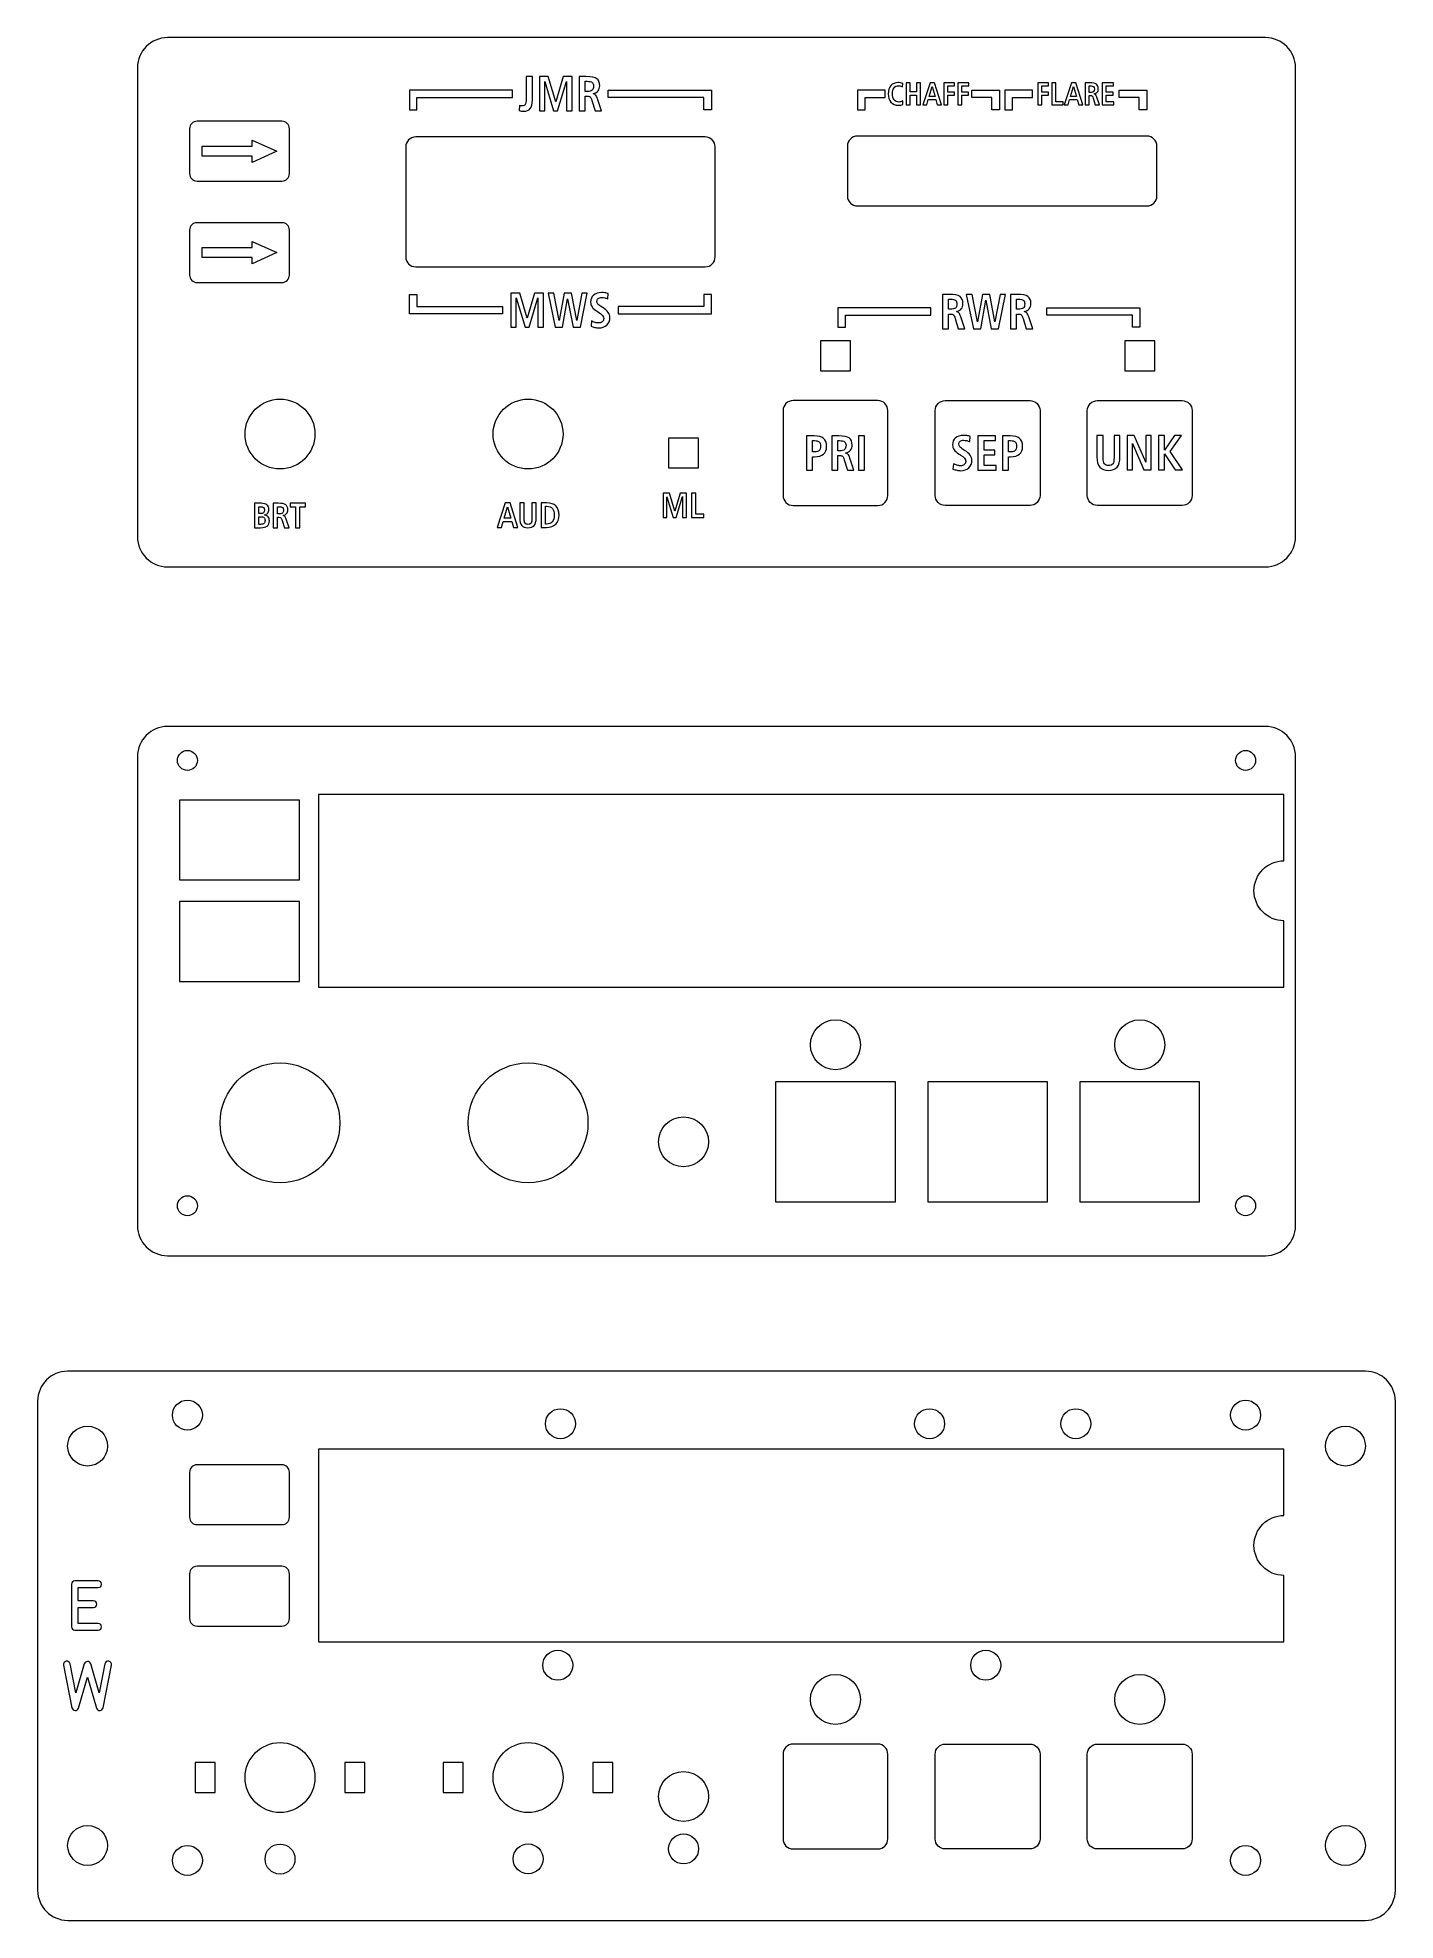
# Model space of a CAD drawing. Header units: millimetres. Extents: x -68 to 68, y -94 to 94.
import ezdxf

# ---------------------------------------------------------------- set-up
doc = ezdxf.new("R2010")
doc.units = ezdxf.units.MM
doc.header["$MEASUREMENT"] = 0
doc.layers.add('Cut', color=7, linetype='Continuous')

msp = doc.modelspace()

# ---------------------------------------------------------------- linework, layer by layer
at = {"layer": 'Cut', "color": 250, "lineweight": 9}
for points in [[(10.4148, 60.9028), (13.4148, 60.9028), (13.4148, 63.9028), (10.4148, 63.9028), (10.4148, 60.9028)], [(40.8948, 60.9028), (43.8948, 60.9028), (43.8948, 63.9028), (40.8948, 63.9028), (40.8948, 60.9028)], [(-4.7985, 51.1796), (-1.7985, 51.1796), (-1.7985, 54.1796), (-4.7985, 54.1796), (-4.7985, 51.1796)], [(-53.7781, 9.9199), (-41.7781, 9.9199), (-41.7781, 17.9199), (-53.7781, 17.9199), (-53.7781, 9.9199)], [(-53.7781, -0.2401), (-41.7781, -0.2401), (-41.7781, 7.7599), (-53.7781, 7.7599), (-53.7781, -0.2401)], [(5.9148, -22.31), (17.9148, -22.31), (17.9148, -10.31), (5.9148, -10.31), (5.9148, -22.31)], [(21.1548, -22.31), (33.1548, -22.31), (33.1548, -10.31), (21.1548, -10.31), (21.1548, -22.31)], [(36.3948, -22.31), (48.3948, -22.31), (48.3948, -10.31), (36.3948, -10.31), (36.3948, -22.31)], [(-52.2224, -81.4795), (-50.2224, -81.4795), (-50.2224, -78.4795), (-52.2224, -78.4795), (-52.2224, -81.4795)], [(-37.2224, -81.4795), (-35.2224, -81.4795), (-35.2224, -78.4795), (-37.2224, -78.4795), (-37.2224, -81.4795)], [(-27.3729, -81.4795), (-25.3729, -81.4795), (-25.3729, -78.4795), (-27.3729, -78.4795), (-27.3729, -81.4795)], [(-12.3729, -81.4795), (-10.3729, -81.4795), (-10.3729, -78.4795), (-12.3729, -78.4795), (-12.3729, -81.4795)]]:
    msp.add_lwpolyline(points, close=True, dxfattribs=at)
for centre, major_axis, ratio in [((-43.7224, 54.5795), (0, 3.5001), 0.99997143), ((-18.8729, 54.5795), (0, 3.5001), 0.99997143), ((-53, 21.8899), (0, 1), 1), ((53, 21.8899), (0, 1), 1), ((11.9148, -6.5868), (0, 2.5), 1), ((42.3948, -6.5868), (0, 2.5), 1), ((-43.7224, -14.4101), (0, 6.0001), 0.99998333), ((-18.8729, -14.4101), (0, 6.0001), 0.99998333), ((-3.2985, -16.31), (0, 2.5), 1), ((-53, -22.71), (0, 1), 1), ((53, -22.71), (0, 1), 1), ((-53, -43.6796), (0, 1.5), 1), ((-15.6325, -44.5374), (0, 1.5), 1), ((21.3423, -44.5374), (0, 1.5), 1), ((35.9929, -44.5374), (0, 1.5), 1), ((53, -43.6796), (0, 1.5), 1), ((-15.8979, -68.7266), (0, 1.5), 1), ((26.9648, -68.7266), (0, 1.5), 1), ((11.9148, -72.1563), (0, 2.5), 1), ((42.3948, -72.1563), (0, 2.5), 1), ((-43.7224, -79.9796), (0, 3.5001), 0.99997143), ((-18.8729, -79.9796), (0, 3.5001), 0.99997143), ((-3.2985, -81.8795), (0, 2.5), 1), ((-43.7224, -88.1389), (0, 1.5), 1), ((-18.8729, -88.1212), (0, 1.5), 1), ((-3.2985, -87.1296), (0, 1.5), 1), ((-53, -88.2795), (0, 1.5), 1), ((53, -88.2795), (0, 1.5), 1)]:
    msp.add_ellipse(centre, major_axis=major_axis, ratio=ratio, dxfattribs=at)
for points, knots in [([(-55, 94.2796), (-55, 94.2796), (55, 94.2796), (55, 94.2796), (55, 94.2796), (56.65, 94.2796), (58, 92.9296), (58, 91.2796), (58, 91.2796), (58, 91.2796), (58, 44.2796), (58, 44.2796), (58, 44.2796), (58, 42.6295), (56.65, 41.2796), (55, 41.2796), (55, 41.2796), (55, 41.2796), (-55, 41.2796), (-55, 41.2796), (-55, 41.2796), (-56.65, 41.2796), (-58, 42.6295), (-58, 44.2796), (-58, 44.2796), (-58, 44.2796), (-58, 91.2796), (-58, 91.2796), (-58, 91.2796), (-58, 92.9296), (-56.65, 94.2796), (-55, 94.2796)], [0, 0, 0, 0, 0.11111111, 0.11111111, 0.11111111, 0.11111111, 0.22222222, 0.22222222, 0.22222222, 0.22222222, 0.33333333, 0.33333333, 0.33333333, 0.33333333, 0.44444444, 0.44444444, 0.44444444, 0.44444444, 0.55555556, 0.55555556, 0.55555556, 0.55555556, 0.66666667, 0.66666667, 0.66666667, 0.66666667, 0.77777778, 0.77777778, 0.77777778, 0.77777778, 1, 1, 1, 1]), ([(-52.0281, 85.9095), (-52.0281, 85.9095), (-43.5281, 85.9095), (-43.5281, 85.9095), (-43.5281, 85.9095), (-43.1156, 85.9095), (-42.7781, 85.572), (-42.7781, 85.1595), (-42.7781, 85.1595), (-42.7781, 85.1595), (-42.7781, 80.6595), (-42.7781, 80.6595), (-42.7781, 80.6595), (-42.7781, 80.247), (-43.1156, 79.9095), (-43.5281, 79.9095), (-43.5281, 79.9095), (-43.5281, 79.9095), (-52.0281, 79.9095), (-52.0281, 79.9095), (-52.0281, 79.9095), (-52.4406, 79.9095), (-52.7781, 80.247), (-52.7781, 80.6595), (-52.7781, 80.6595), (-52.7781, 80.6595), (-52.7781, 85.1595), (-52.7781, 85.1595), (-52.7781, 85.1595), (-52.7781, 85.572), (-52.4406, 85.9095), (-52.0281, 85.9095)], [0, 0, 0, 0, 0.11111111, 0.11111111, 0.11111111, 0.11111111, 0.22222222, 0.22222222, 0.22222222, 0.22222222, 0.33333333, 0.33333333, 0.33333333, 0.33333333, 0.44444444, 0.44444444, 0.44444444, 0.44444444, 0.55555556, 0.55555556, 0.55555556, 0.55555556, 0.66666667, 0.66666667, 0.66666667, 0.66666667, 0.77777778, 0.77777778, 0.77777778, 0.77777778, 1, 1, 1, 1]), ([(-30.1325, 84.3297), (-30.1325, 84.3297), (-1.1325, 84.3297), (-1.1325, 84.3297), (-1.1325, 84.3297), (-0.5825, 84.3297), (-0.1325, 83.8797), (-0.1325, 83.3297), (-0.1325, 83.3297), (-0.1325, 83.3297), (-0.1325, 72.3297), (-0.1325, 72.3297), (-0.1325, 72.3297), (-0.1325, 71.7797), (-0.5825, 71.3297), (-1.1325, 71.3297), (-1.1325, 71.3297), (-1.1325, 71.3297), (-30.1325, 71.3297), (-30.1325, 71.3297), (-30.1325, 71.3297), (-30.6825, 71.3297), (-31.1325, 71.7797), (-31.1325, 72.3297), (-31.1325, 72.3297), (-31.1325, 72.3297), (-31.1325, 83.3297), (-31.1325, 83.3297), (-31.1325, 83.3297), (-31.1325, 83.8797), (-30.6825, 84.3297), (-30.1325, 84.3297)], [0, 0, 0, 0, 0.11111111, 0.11111111, 0.11111111, 0.11111111, 0.22222222, 0.22222222, 0.22222222, 0.22222222, 0.33333333, 0.33333333, 0.33333333, 0.33333333, 0.44444444, 0.44444444, 0.44444444, 0.44444444, 0.55555556, 0.55555556, 0.55555556, 0.55555556, 0.66666667, 0.66666667, 0.66666667, 0.66666667, 0.77777778, 0.77777778, 0.77777778, 0.77777778, 1, 1, 1, 1]), ([(14.1145, 84.4195), (14.1145, 84.4195), (43.1143, 84.4195), (43.1143, 84.4195), (43.1143, 84.4195), (43.6644, 84.4195), (44.1144, 83.9695), (44.1144, 83.4195), (44.1144, 83.4195), (44.1144, 83.4195), (44.1144, 78.4196), (44.1144, 78.4196), (44.1144, 78.4196), (44.1144, 77.8696), (43.6644, 77.4195), (43.1143, 77.4195), (43.1143, 77.4195), (43.1143, 77.4195), (14.1145, 77.4195), (14.1145, 77.4195), (14.1145, 77.4195), (13.5644, 77.4195), (13.1144, 77.8696), (13.1144, 78.4196), (13.1144, 78.4196), (13.1144, 78.4196), (13.1144, 83.4195), (13.1144, 83.4195), (13.1144, 83.4195), (13.1144, 83.9695), (13.5644, 84.4195), (14.1145, 84.4195)], [0, 0, 0, 0, 0.11111111, 0.11111111, 0.11111111, 0.11111111, 0.22222222, 0.22222222, 0.22222222, 0.22222222, 0.33333333, 0.33333333, 0.33333333, 0.33333333, 0.44444444, 0.44444444, 0.44444444, 0.44444444, 0.55555556, 0.55555556, 0.55555556, 0.55555556, 0.66666667, 0.66666667, 0.66666667, 0.66666667, 0.77777778, 0.77777778, 0.77777778, 0.77777778, 1, 1, 1, 1]), ([(-52.0281, 75.7495), (-52.0281, 75.7495), (-43.5281, 75.7495), (-43.5281, 75.7495), (-43.5281, 75.7495), (-43.1156, 75.7495), (-42.7781, 75.412), (-42.7781, 74.9995), (-42.7781, 74.9995), (-42.7781, 74.9995), (-42.7781, 70.4995), (-42.7781, 70.4995), (-42.7781, 70.4995), (-42.7781, 70.087), (-43.1156, 69.7495), (-43.5281, 69.7495), (-43.5281, 69.7495), (-43.5281, 69.7495), (-52.0281, 69.7495), (-52.0281, 69.7495), (-52.0281, 69.7495), (-52.4406, 69.7495), (-52.7781, 70.087), (-52.7781, 70.4995), (-52.7781, 70.4995), (-52.7781, 70.4995), (-52.7781, 74.9995), (-52.7781, 74.9995), (-52.7781, 74.9995), (-52.7781, 75.412), (-52.4406, 75.7495), (-52.0281, 75.7495)], [0, 0, 0, 0, 0.11111111, 0.11111111, 0.11111111, 0.11111111, 0.22222222, 0.22222222, 0.22222222, 0.22222222, 0.33333333, 0.33333333, 0.33333333, 0.33333333, 0.44444444, 0.44444444, 0.44444444, 0.44444444, 0.55555556, 0.55555556, 0.55555556, 0.55555556, 0.66666667, 0.66666667, 0.66666667, 0.66666667, 0.77777778, 0.77777778, 0.77777778, 0.77777778, 1, 1, 1, 1]), ([(16.1648, 47.4296), (16.1648, 47.4296), (7.6648, 47.4296), (7.6648, 47.4296), (7.6648, 47.4296), (7.3998, 47.4294), (7.1455, 47.5345), (6.958, 47.7218), (6.958, 47.7218), (6.7704, 47.9091), (6.665, 48.1645), (6.6648, 48.4296), (6.6648, 48.4296), (6.6648, 48.4296), (6.6648, 56.9296), (6.6648, 56.9296), (6.6648, 56.9296), (6.6647, 57.1946), (6.7698, 57.4489), (6.9571, 57.6364), (6.9571, 57.6364), (7.1444, 57.824), (7.3998, 57.9294), (7.6648, 57.9296), (7.6648, 57.9296), (7.6648, 57.9296), (16.1648, 57.9296), (16.1648, 57.9296), (16.1648, 57.9296), (16.4299, 57.9297), (16.6841, 57.8246), (16.8717, 57.6373), (16.8717, 57.6373), (17.0592, 57.45), (17.1647, 57.1946), (17.1648, 56.9296), (17.1648, 56.9296), (17.1648, 56.9296), (17.1648, 48.4296), (17.1648, 48.4296), (17.1648, 48.4296), (17.165, 48.1645), (17.0599, 47.9103), (16.8726, 47.7227), (16.8726, 47.7227), (16.6853, 47.5352), (16.4299, 47.4297), (16.1648, 47.4296)], [0, 0, 0, 0, 0.07692308, 0.07692308, 0.07692308, 0.07692308, 0.15384615, 0.15384615, 0.15384615, 0.15384615, 0.23076923, 0.23076923, 0.23076923, 0.23076923, 0.30769231, 0.30769231, 0.30769231, 0.30769231, 0.38461538, 0.38461538, 0.38461538, 0.38461538, 0.46153846, 0.46153846, 0.46153846, 0.46153846, 0.53846154, 0.53846154, 0.53846154, 0.53846154, 0.61538462, 0.61538462, 0.61538462, 0.61538462, 0.69230769, 0.69230769, 0.69230769, 0.69230769, 0.76923077, 0.76923077, 0.76923077, 0.76923077, 0.84615385, 0.84615385, 0.84615385, 0.84615385, 1, 1, 1, 1]), ([(31.4048, 57.9296), (31.4048, 57.9296), (22.9048, 57.9296), (22.9048, 57.9296), (22.9048, 57.9296), (22.6398, 57.9298), (22.3855, 57.8247), (22.198, 57.6374), (22.198, 57.6374), (22.0104, 57.4501), (21.905, 57.1947), (21.9048, 56.9296), (21.9048, 56.9296), (21.9048, 56.9296), (21.9048, 48.4296), (21.9048, 48.4296), (21.9048, 48.4296), (21.9047, 48.1646), (22.0098, 47.9103), (22.1971, 47.7228), (22.1971, 47.7228), (22.3844, 47.5352), (22.6398, 47.4298), (22.9048, 47.4296), (22.9048, 47.4296), (22.9048, 47.4296), (31.4048, 47.4296), (31.4048, 47.4296), (31.4048, 47.4296), (31.6699, 47.4295), (31.9241, 47.5346), (32.1117, 47.7219), (32.1117, 47.7219), (32.2992, 47.9092), (32.4047, 48.1646), (32.4048, 48.4296), (32.4048, 48.4296), (32.4048, 48.4296), (32.4048, 56.9296), (32.4048, 56.9296), (32.4048, 56.9296), (32.405, 57.1947), (32.2999, 57.4489), (32.1126, 57.6365), (32.1126, 57.6365), (31.9253, 57.824), (31.6699, 57.9295), (31.4048, 57.9296)], [0, 0, 0, 0, 0.07692308, 0.07692308, 0.07692308, 0.07692308, 0.15384615, 0.15384615, 0.15384615, 0.15384615, 0.23076923, 0.23076923, 0.23076923, 0.23076923, 0.30769231, 0.30769231, 0.30769231, 0.30769231, 0.38461538, 0.38461538, 0.38461538, 0.38461538, 0.46153846, 0.46153846, 0.46153846, 0.46153846, 0.53846154, 0.53846154, 0.53846154, 0.53846154, 0.61538462, 0.61538462, 0.61538462, 0.61538462, 0.69230769, 0.69230769, 0.69230769, 0.69230769, 0.76923077, 0.76923077, 0.76923077, 0.76923077, 0.84615385, 0.84615385, 0.84615385, 0.84615385, 1, 1, 1, 1]), ([(46.6448, 57.9296), (46.6448, 57.9296), (38.1448, 57.9296), (38.1448, 57.9296), (38.1448, 57.9296), (37.8798, 57.9298), (37.6255, 57.8247), (37.438, 57.6374), (37.438, 57.6374), (37.2504, 57.4501), (37.145, 57.1947), (37.1448, 56.9296), (37.1448, 56.9296), (37.1448, 56.9296), (37.1448, 48.4296), (37.1448, 48.4296), (37.1448, 48.4296), (37.1447, 48.1646), (37.2498, 47.9103), (37.4371, 47.7228), (37.4371, 47.7228), (37.6244, 47.5352), (37.8798, 47.4298), (38.1448, 47.4296), (38.1448, 47.4296), (38.1448, 47.4296), (46.6448, 47.4296), (46.6448, 47.4296), (46.6448, 47.4296), (46.9099, 47.4295), (47.1641, 47.5346), (47.3517, 47.7219), (47.3517, 47.7219), (47.5392, 47.9092), (47.6447, 48.1646), (47.6448, 48.4296), (47.6448, 48.4296), (47.6448, 48.4296), (47.6448, 56.9296), (47.6448, 56.9296), (47.6448, 56.9296), (47.645, 57.1947), (47.5399, 57.4489), (47.3526, 57.6365), (47.3526, 57.6365), (47.1653, 57.824), (46.9099, 57.9295), (46.6448, 57.9296)], [0, 0, 0, 0, 0.07692308, 0.07692308, 0.07692308, 0.07692308, 0.15384615, 0.15384615, 0.15384615, 0.15384615, 0.23076923, 0.23076923, 0.23076923, 0.23076923, 0.30769231, 0.30769231, 0.30769231, 0.30769231, 0.38461538, 0.38461538, 0.38461538, 0.38461538, 0.46153846, 0.46153846, 0.46153846, 0.46153846, 0.53846154, 0.53846154, 0.53846154, 0.53846154, 0.61538462, 0.61538462, 0.61538462, 0.61538462, 0.69230769, 0.69230769, 0.69230769, 0.69230769, 0.76923077, 0.76923077, 0.76923077, 0.76923077, 0.84615385, 0.84615385, 0.84615385, 0.84615385, 1, 1, 1, 1]), ([(-55, 25.29), (-55, 25.29), (55, 25.29), (55, 25.29), (55, 25.29), (56.65, 25.29), (58, 23.94), (58, 22.29), (58, 22.29), (58, 22.29), (58, -24.71), (58, -24.71), (58, -24.71), (58, -26.3601), (56.65, -27.71), (55, -27.71), (55, -27.71), (55, -27.71), (-55, -27.71), (-55, -27.71), (-55, -27.71), (-56.65, -27.71), (-58, -26.3601), (-58, -24.71), (-58, -24.71), (-58, -24.71), (-58, 22.29), (-58, 22.29), (-58, 22.29), (-58, 23.94), (-56.65, 25.29), (-55, 25.29)], [0, 0, 0, 0, 0.11111111, 0.11111111, 0.11111111, 0.11111111, 0.22222222, 0.22222222, 0.22222222, 0.22222222, 0.33333333, 0.33333333, 0.33333333, 0.33333333, 0.44444444, 0.44444444, 0.44444444, 0.44444444, 0.55555556, 0.55555556, 0.55555556, 0.55555556, 0.66666667, 0.66666667, 0.66666667, 0.66666667, 0.77777778, 0.77777778, 0.77777778, 0.77777778, 1, 1, 1, 1]), ([(56.8409, -0.8101), (56.8409, -0.8101), (-39.8591, -0.8101), (-39.8591, -0.8101), (-39.8591, -0.8101), (-39.8591, -0.8101), (-39.8591, 18.4899), (-39.8591, 18.4899), (-39.8591, 18.4899), (-39.8591, 18.4899), (56.8409, 18.4899), (56.8409, 18.4899), (56.8409, 18.4899), (56.8409, 18.4899), (56.8409, 11.8399), (56.8409, 11.8399), (56.8409, 11.8399), (55.1839, 11.8399), (53.8409, 10.4969), (53.8409, 8.8399), (53.8409, 8.8399), (53.8409, 7.1831), (55.1839, 5.8399), (56.8409, 5.8399), (56.8409, 5.8399), (56.8409, 5.8399), (56.8409, -0.8101), (56.8409, -0.8101)], [0, 0, 0, 0, 0.125, 0.125, 0.125, 0.125, 0.25, 0.25, 0.25, 0.25, 0.375, 0.375, 0.375, 0.375, 0.5, 0.5, 0.5, 0.5, 0.625, 0.625, 0.625, 0.625, 0.75, 0.75, 0.75, 0.75, 1, 1, 1, 1]), ([(-65, -39.2795), (-65, -39.2795), (65, -39.2795), (65, -39.2795), (65, -39.2795), (66.65, -39.2795), (68, -40.6295), (68, -42.2795), (68, -42.2795), (68, -42.2795), (68, -91.2796), (68, -91.2796), (68, -91.2796), (68, -92.9295), (66.65, -94.2795), (65, -94.2795), (65, -94.2795), (65, -94.2795), (-65, -94.2795), (-65, -94.2795), (-65, -94.2795), (-66.65, -94.2795), (-68, -92.9295), (-68, -91.2796), (-68, -91.2796), (-68, -91.2796), (-68, -42.2795), (-68, -42.2795), (-68, -42.2795), (-68, -40.6295), (-66.65, -39.2795), (-65, -39.2795)], [0, 0, 0, 0, 0.11111111, 0.11111111, 0.11111111, 0.11111111, 0.22222222, 0.22222222, 0.22222222, 0.22222222, 0.33333333, 0.33333333, 0.33333333, 0.33333333, 0.44444444, 0.44444444, 0.44444444, 0.44444444, 0.55555556, 0.55555556, 0.55555556, 0.55555556, 0.66666667, 0.66666667, 0.66666667, 0.66666667, 0.77777778, 0.77777778, 0.77777778, 0.77777778, 1, 1, 1, 1]), ([(-61, -46.7792), (-61, -45.6752), (-61.8959, -44.7796), (-63.0001, -44.7796), (-63.0001, -44.7796), (-64.1042, -44.7794), (-65, -45.6752), (-65, -46.7795), (-65, -46.7795), (-64.9996, -47.8837), (-64.1044, -48.7795), (-63.0001, -48.7795), (-63.0001, -48.7795), (-61.8953, -48.7792), (-61.0004, -47.8839), (-61, -46.7792)], [0, 0, 0, 0, 0.2, 0.2, 0.2, 0.2, 0.4, 0.4, 0.4, 0.4, 0.6, 0.6, 0.6, 0.6, 1, 1, 1, 1]), ([(62.9999, -44.7795), (61.8958, -44.7795), (61, -45.6754), (61, -46.7796), (61, -46.7796), (61, -47.8837), (61.8957, -48.7795), (63, -48.7795), (63, -48.7795), (64.1044, -48.779), (65, -47.8839), (65, -46.7796), (65, -46.7796), (64.9999, -45.6747), (64.1044, -44.78), (62.9999, -44.7795)], [0, 0, 0, 0, 0.2, 0.2, 0.2, 0.2, 0.4, 0.4, 0.4, 0.4, 0.6, 0.6, 0.6, 0.6, 1, 1, 1, 1]), ([(56.8409, -66.3796), (56.8409, -66.3796), (-39.8591, -66.3796), (-39.8591, -66.3796), (-39.8591, -66.3796), (-39.8591, -66.3796), (-39.8591, -47.0796), (-39.8591, -47.0796), (-39.8591, -47.0796), (-39.8591, -47.0796), (56.8409, -47.0796), (56.8409, -47.0796), (56.8409, -47.0796), (56.8409, -47.0796), (56.8409, -53.7296), (56.8409, -53.7296), (56.8409, -53.7296), (55.1839, -53.7296), (53.8409, -55.0726), (53.8409, -56.7296), (53.8409, -56.7296), (53.8409, -58.3864), (55.1839, -59.7296), (56.8409, -59.7296), (56.8409, -59.7296), (56.8409, -59.7296), (56.8409, -66.3796), (56.8409, -66.3796)], [0, 0, 0, 0, 0.125, 0.125, 0.125, 0.125, 0.25, 0.25, 0.25, 0.25, 0.375, 0.375, 0.375, 0.375, 0.5, 0.5, 0.5, 0.5, 0.625, 0.625, 0.625, 0.625, 0.75, 0.75, 0.75, 0.75, 1, 1, 1, 1]), ([(-52.0281, -48.6496), (-52.0281, -48.6496), (-43.5281, -48.6496), (-43.5281, -48.6496), (-43.5281, -48.6496), (-43.1156, -48.6496), (-42.7781, -48.9871), (-42.7781, -49.3996), (-42.7781, -49.3996), (-42.7781, -49.3996), (-42.7781, -53.8996), (-42.7781, -53.8996), (-42.7781, -53.8996), (-42.7781, -54.3121), (-43.1156, -54.6496), (-43.5281, -54.6496), (-43.5281, -54.6496), (-43.5281, -54.6496), (-52.0281, -54.6496), (-52.0281, -54.6496), (-52.0281, -54.6496), (-52.4406, -54.6496), (-52.7781, -54.3121), (-52.7781, -53.8996), (-52.7781, -53.8996), (-52.7781, -53.8996), (-52.7781, -49.3996), (-52.7781, -49.3996), (-52.7781, -49.3996), (-52.7781, -48.9871), (-52.4406, -48.6496), (-52.0281, -48.6496)], [0, 0, 0, 0, 0.11111111, 0.11111111, 0.11111111, 0.11111111, 0.22222222, 0.22222222, 0.22222222, 0.22222222, 0.33333333, 0.33333333, 0.33333333, 0.33333333, 0.44444444, 0.44444444, 0.44444444, 0.44444444, 0.55555556, 0.55555556, 0.55555556, 0.55555556, 0.66666667, 0.66666667, 0.66666667, 0.66666667, 0.77777778, 0.77777778, 0.77777778, 0.77777778, 1, 1, 1, 1]), ([(-52.0281, -58.8096), (-52.0281, -58.8096), (-43.5281, -58.8096), (-43.5281, -58.8096), (-43.5281, -58.8096), (-43.1156, -58.8096), (-42.7781, -59.1471), (-42.7781, -59.5596), (-42.7781, -59.5596), (-42.7781, -59.5596), (-42.7781, -64.0596), (-42.7781, -64.0596), (-42.7781, -64.0596), (-42.7781, -64.4721), (-43.1156, -64.8096), (-43.5281, -64.8096), (-43.5281, -64.8096), (-43.5281, -64.8096), (-52.0281, -64.8096), (-52.0281, -64.8096), (-52.0281, -64.8096), (-52.4406, -64.8096), (-52.7781, -64.4721), (-52.7781, -64.0596), (-52.7781, -64.0596), (-52.7781, -64.0596), (-52.7781, -59.5596), (-52.7781, -59.5596), (-52.7781, -59.5596), (-52.7781, -59.1471), (-52.4406, -58.8096), (-52.0281, -58.8096)], [0, 0, 0, 0, 0.11111111, 0.11111111, 0.11111111, 0.11111111, 0.22222222, 0.22222222, 0.22222222, 0.22222222, 0.33333333, 0.33333333, 0.33333333, 0.33333333, 0.44444444, 0.44444444, 0.44444444, 0.44444444, 0.55555556, 0.55555556, 0.55555556, 0.55555556, 0.66666667, 0.66666667, 0.66666667, 0.66666667, 0.77777778, 0.77777778, 0.77777778, 0.77777778, 1, 1, 1, 1]), ([(16.1648, -87.1295), (16.1648, -87.1295), (7.6648, -87.1295), (7.6648, -87.1295), (7.6648, -87.1295), (7.3998, -87.1297), (7.1455, -87.0246), (6.958, -86.8373), (6.958, -86.8373), (6.7704, -86.65), (6.665, -86.3946), (6.6648, -86.1295), (6.6648, -86.1295), (6.6648, -86.1295), (6.6648, -77.6295), (6.6648, -77.6295), (6.6648, -77.6295), (6.6647, -77.3645), (6.7698, -77.1102), (6.9571, -76.9227), (6.9571, -76.9227), (7.1444, -76.7351), (7.3998, -76.6297), (7.6648, -76.6295), (7.6648, -76.6295), (7.6648, -76.6295), (16.1648, -76.6295), (16.1648, -76.6295), (16.1648, -76.6295), (16.4299, -76.6294), (16.6841, -76.7345), (16.8717, -76.9218), (16.8717, -76.9218), (17.0592, -77.1091), (17.1647, -77.3645), (17.1648, -77.6295), (17.1648, -77.6295), (17.1648, -77.6295), (17.1648, -86.1295), (17.1648, -86.1295), (17.1648, -86.1295), (17.165, -86.3946), (17.0599, -86.6488), (16.8726, -86.8364), (16.8726, -86.8364), (16.6853, -87.0239), (16.4299, -87.1294), (16.1648, -87.1295)], [0, 0, 0, 0, 0.07692308, 0.07692308, 0.07692308, 0.07692308, 0.15384615, 0.15384615, 0.15384615, 0.15384615, 0.23076923, 0.23076923, 0.23076923, 0.23076923, 0.30769231, 0.30769231, 0.30769231, 0.30769231, 0.38461538, 0.38461538, 0.38461538, 0.38461538, 0.46153846, 0.46153846, 0.46153846, 0.46153846, 0.53846154, 0.53846154, 0.53846154, 0.53846154, 0.61538462, 0.61538462, 0.61538462, 0.61538462, 0.69230769, 0.69230769, 0.69230769, 0.69230769, 0.76923077, 0.76923077, 0.76923077, 0.76923077, 0.84615385, 0.84615385, 0.84615385, 0.84615385, 1, 1, 1, 1]), ([(31.4048, -76.6295), (31.4048, -76.6295), (22.9048, -76.6295), (22.9048, -76.6295), (22.9048, -76.6295), (22.6398, -76.6293), (22.3855, -76.7344), (22.198, -76.9217), (22.198, -76.9217), (22.0104, -77.109), (21.905, -77.3644), (21.9048, -77.6295), (21.9048, -77.6295), (21.9048, -77.6295), (21.9048, -86.1295), (21.9048, -86.1295), (21.9048, -86.1295), (21.9047, -86.3945), (22.0098, -86.6488), (22.1971, -86.8363), (22.1971, -86.8363), (22.3844, -87.0239), (22.6398, -87.1293), (22.9048, -87.1295), (22.9048, -87.1295), (22.9048, -87.1295), (31.4048, -87.1295), (31.4048, -87.1295), (31.4048, -87.1295), (31.6699, -87.1296), (31.9241, -87.0245), (32.1117, -86.8372), (32.1117, -86.8372), (32.2992, -86.6499), (32.4047, -86.3945), (32.4048, -86.1295), (32.4048, -86.1295), (32.4048, -86.1295), (32.4048, -77.6295), (32.4048, -77.6295), (32.4048, -77.6295), (32.405, -77.3644), (32.2999, -77.1102), (32.1126, -76.9226), (32.1126, -76.9226), (31.9253, -76.7351), (31.6699, -76.6296), (31.4048, -76.6295)], [0, 0, 0, 0, 0.07692308, 0.07692308, 0.07692308, 0.07692308, 0.15384615, 0.15384615, 0.15384615, 0.15384615, 0.23076923, 0.23076923, 0.23076923, 0.23076923, 0.30769231, 0.30769231, 0.30769231, 0.30769231, 0.38461538, 0.38461538, 0.38461538, 0.38461538, 0.46153846, 0.46153846, 0.46153846, 0.46153846, 0.53846154, 0.53846154, 0.53846154, 0.53846154, 0.61538462, 0.61538462, 0.61538462, 0.61538462, 0.69230769, 0.69230769, 0.69230769, 0.69230769, 0.76923077, 0.76923077, 0.76923077, 0.76923077, 0.84615385, 0.84615385, 0.84615385, 0.84615385, 1, 1, 1, 1]), ([(46.6448, -76.6295), (46.6448, -76.6295), (38.1448, -76.6295), (38.1448, -76.6295), (38.1448, -76.6295), (37.8798, -76.6293), (37.6255, -76.7344), (37.438, -76.9217), (37.438, -76.9217), (37.2504, -77.109), (37.145, -77.3644), (37.1448, -77.6295), (37.1448, -77.6295), (37.1448, -77.6295), (37.1448, -86.1295), (37.1448, -86.1295), (37.1448, -86.1295), (37.1447, -86.3945), (37.2498, -86.6488), (37.4371, -86.8363), (37.4371, -86.8363), (37.6244, -87.0239), (37.8798, -87.1293), (38.1448, -87.1295), (38.1448, -87.1295), (38.1448, -87.1295), (46.6448, -87.1295), (46.6448, -87.1295), (46.6448, -87.1295), (46.9099, -87.1296), (47.1641, -87.0245), (47.3517, -86.8372), (47.3517, -86.8372), (47.5392, -86.6499), (47.6447, -86.3945), (47.6448, -86.1295), (47.6448, -86.1295), (47.6448, -86.1295), (47.6448, -77.6295), (47.6448, -77.6295), (47.6448, -77.6295), (47.645, -77.3644), (47.5399, -77.1102), (47.3526, -76.9226), (47.3526, -76.9226), (47.1653, -76.7351), (46.9099, -76.6296), (46.6448, -76.6295)], [0, 0, 0, 0, 0.07692308, 0.07692308, 0.07692308, 0.07692308, 0.15384615, 0.15384615, 0.15384615, 0.15384615, 0.23076923, 0.23076923, 0.23076923, 0.23076923, 0.30769231, 0.30769231, 0.30769231, 0.30769231, 0.38461538, 0.38461538, 0.38461538, 0.38461538, 0.46153846, 0.46153846, 0.46153846, 0.46153846, 0.53846154, 0.53846154, 0.53846154, 0.53846154, 0.61538462, 0.61538462, 0.61538462, 0.61538462, 0.69230769, 0.69230769, 0.69230769, 0.69230769, 0.76923077, 0.76923077, 0.76923077, 0.76923077, 0.84615385, 0.84615385, 0.84615385, 0.84615385, 1, 1, 1, 1]), ([(-61, -86.7792), (-61, -85.6752), (-61.8959, -84.7796), (-63.0001, -84.7796), (-63.0001, -84.7796), (-64.1042, -84.7794), (-65, -85.6752), (-65, -86.7795), (-65, -86.7795), (-64.9996, -87.8837), (-64.1044, -88.7795), (-63.0001, -88.7795), (-63.0001, -88.7795), (-61.8953, -88.7792), (-61.0004, -87.8839), (-61, -86.7792)], [0, 0, 0, 0, 0.2, 0.2, 0.2, 0.2, 0.4, 0.4, 0.4, 0.4, 0.6, 0.6, 0.6, 0.6, 1, 1, 1, 1]), ([(65, -86.7792), (65, -85.6752), (64.1041, -84.7796), (62.9999, -84.7796), (62.9999, -84.7796), (61.8958, -84.7794), (61, -85.6752), (61, -86.7795), (61, -86.7795), (61.0004, -87.8837), (61.8956, -88.7795), (62.9999, -88.7795), (62.9999, -88.7795), (64.1047, -88.7792), (64.9996, -87.8839), (65, -86.7792)], [0, 0, 0, 0, 0.2, 0.2, 0.2, 0.2, 0.4, 0.4, 0.4, 0.4, 0.6, 0.6, 0.6, 0.6, 1, 1, 1, 1])]:
    msp.add_open_spline(points, degree=3, knots=knots, dxfattribs=at)
at = {"layer": 'Cut', "color": 240, "lineweight": 9}
for points, knots in [([(-20.43, 88.2708), (-20.43, 88.2708), (-30.0064, 88.2708), (-30.0064, 88.2708), (-30.0064, 88.2708), (-30.0064, 88.2708), (-30.0064, 87.0672), (-30.0064, 87.0672), (-30.0064, 87.0672), (-30.0064, 87.0672), (-30.7564, 87.0672), (-30.7564, 87.0672), (-30.7564, 87.0672), (-30.7564, 87.0672), (-30.7564, 88.6458), (-30.7564, 88.6458), (-30.7564, 88.6458), (-30.7564, 88.6458), (-30.7564, 89.0208), (-30.7564, 89.0208), (-30.7564, 89.0208), (-30.7564, 89.0208), (-30.3814, 89.0208), (-30.3814, 89.0208), (-30.3814, 89.0208), (-30.3814, 89.0208), (-20.43, 89.0208), (-20.43, 89.0208), (-20.43, 89.0208), (-20.43, 89.0208), (-20.43, 88.2708), (-20.43, 88.2708)], [0, 0, 0, 0, 0.11111111, 0.11111111, 0.11111111, 0.11111111, 0.22222222, 0.22222222, 0.22222222, 0.22222222, 0.33333333, 0.33333333, 0.33333333, 0.33333333, 0.44444444, 0.44444444, 0.44444444, 0.44444444, 0.55555556, 0.55555556, 0.55555556, 0.55555556, 0.66666667, 0.66666667, 0.66666667, 0.66666667, 0.77777778, 0.77777778, 0.77777778, 0.77777778, 1, 1, 1, 1]), ([(-19.0687, 90.3818), (-19.0687, 90.3818), (-18.4464, 90.3818), (-18.4464, 90.3818), (-18.4464, 90.3818), (-18.4464, 90.3818), (-18.4464, 88.0507), (-18.4464, 88.0507), (-18.4464, 88.0507), (-18.4464, 87.6375), (-18.5156, 87.3445), (-18.6531, 87.1708), (-18.6531, 87.1708), (-18.7905, 86.9971), (-19.0161, 86.9099), (-19.3305, 86.9099), (-19.3305, 86.9099), (-19.4054, 86.9099), (-19.4778, 86.9148), (-19.5478, 86.9255), (-19.5478, 86.9255), (-19.6169, 86.9362), (-19.6844, 86.9518), (-19.7503, 86.9724), (-19.7503, 86.9724), (-19.7503, 86.9724), (-19.7264, 87.4869), (-19.7264, 87.4869), (-19.7264, 87.4869), (-19.6828, 87.4704), (-19.6383, 87.4581), (-19.5947, 87.4506), (-19.5947, 87.4506), (-19.5503, 87.4424), (-19.505, 87.4383), (-19.4605, 87.4383), (-19.4605, 87.4383), (-19.314, 87.4383), (-19.212, 87.4836), (-19.1543, 87.5733), (-19.1543, 87.5733), (-19.0975, 87.6638), (-19.0687, 87.8449), (-19.0687, 88.119), (-19.0687, 88.119), (-19.0687, 88.119), (-19.0687, 90.3818), (-19.0687, 90.3818)], [0, 0, 0, 0, 0.07692308, 0.07692308, 0.07692308, 0.07692308, 0.15384615, 0.15384615, 0.15384615, 0.15384615, 0.23076923, 0.23076923, 0.23076923, 0.23076923, 0.30769231, 0.30769231, 0.30769231, 0.30769231, 0.38461538, 0.38461538, 0.38461538, 0.38461538, 0.46153846, 0.46153846, 0.46153846, 0.46153846, 0.53846154, 0.53846154, 0.53846154, 0.53846154, 0.61538462, 0.61538462, 0.61538462, 0.61538462, 0.69230769, 0.69230769, 0.69230769, 0.69230769, 0.76923077, 0.76923077, 0.76923077, 0.76923077, 0.84615385, 0.84615385, 0.84615385, 0.84615385, 1, 1, 1, 1]), ([(-17.7245, 90.3818), (-17.7245, 90.3818), (-16.8462, 90.3818), (-16.8462, 90.3818), (-16.8462, 90.3818), (-16.8462, 90.3818), (-16.1104, 87.8639), (-16.1104, 87.8639), (-16.1104, 87.8639), (-16.1104, 87.8639), (-15.3654, 90.3818), (-15.3654, 90.3818), (-15.3654, 90.3818), (-15.3654, 90.3818), (-14.4699, 90.3818), (-14.4699, 90.3818), (-14.4699, 90.3818), (-14.4699, 90.3818), (-14.4699, 86.9543), (-14.4699, 86.9543), (-14.4699, 86.9543), (-14.4699, 86.9543), (-15.0279, 86.9543), (-15.0279, 86.9543), (-15.0279, 86.9543), (-15.0279, 86.9543), (-15.0279, 89.8995), (-15.0279, 89.8995), (-15.0279, 89.8995), (-15.0279, 89.8995), (-15.9128, 86.9543), (-15.9128, 86.9543), (-15.9128, 86.9543), (-15.9128, 86.9543), (-16.3137, 86.9543), (-16.3137, 86.9543), (-16.3137, 86.9543), (-16.3137, 86.9543), (-17.1961, 89.8945), (-17.1961, 89.8945), (-17.1961, 89.8945), (-17.1961, 89.8945), (-17.1961, 86.9543), (-17.1961, 86.9543), (-17.1961, 86.9543), (-17.1961, 86.9543), (-17.7245, 86.9543), (-17.7245, 86.9543), (-17.7245, 86.9543), (-17.7245, 86.9543), (-17.7245, 90.3818), (-17.7245, 90.3818)], [0, 0, 0, 0, 0.07142857, 0.07142857, 0.07142857, 0.07142857, 0.14285714, 0.14285714, 0.14285714, 0.14285714, 0.21428571, 0.21428571, 0.21428571, 0.21428571, 0.28571429, 0.28571429, 0.28571429, 0.28571429, 0.35714286, 0.35714286, 0.35714286, 0.35714286, 0.42857143, 0.42857143, 0.42857143, 0.42857143, 0.5, 0.5, 0.5, 0.5, 0.57142857, 0.57142857, 0.57142857, 0.57142857, 0.64285714, 0.64285714, 0.64285714, 0.64285714, 0.71428571, 0.71428571, 0.71428571, 0.71428571, 0.78571429, 0.78571429, 0.78571429, 0.78571429, 0.85714286, 0.85714286, 0.85714286, 0.85714286, 1, 1, 1, 1]), ([(-13.7479, 90.3818), (-13.7479, 90.3818), (-13.0466, 90.3818), (-13.0466, 90.3818), (-13.0466, 90.3818), (-12.5404, 90.3818), (-12.1889, 90.3119), (-11.993, 90.1719), (-11.993, 90.1719), (-11.7963, 90.032), (-11.6983, 89.7974), (-11.6983, 89.4673), (-11.6983, 89.4673), (-11.6983, 89.2533), (-11.7543, 89.078), (-11.8662, 88.9413), (-11.8662, 88.9413), (-11.9782, 88.8047), (-12.1436, 88.7125), (-12.3609, 88.6639), (-12.3609, 88.6639), (-12.2531, 88.645), (-12.1675, 88.6014), (-12.105, 88.5331), (-12.105, 88.5331), (-12.0416, 88.4647), (-11.979, 88.3355), (-11.9165, 88.1462), (-11.9165, 88.1462), (-11.9165, 88.1462), (-11.5148, 86.9543), (-11.5148, 86.9543), (-11.5148, 86.9543), (-11.5148, 86.9543), (-12.1634, 86.9543), (-12.1634, 86.9543), (-12.1634, 86.9543), (-12.1634, 86.9543), (-12.4795, 87.9824), (-12.4795, 87.9824), (-12.4795, 87.9824), (-12.5355, 88.1651), (-12.5947, 88.2845), (-12.6581, 88.3388), (-12.6581, 88.3388), (-12.7215, 88.394), (-12.8194, 88.4211), (-12.9528, 88.4211), (-12.9528, 88.4211), (-12.9528, 88.4211), (-13.1405, 88.4211), (-13.1405, 88.4211), (-13.1405, 88.4211), (-13.1405, 88.4211), (-13.1405, 86.9543), (-13.1405, 86.9543), (-13.1405, 86.9543), (-13.1405, 86.9543), (-13.7479, 86.9543), (-13.7479, 86.9543), (-13.7479, 86.9543), (-13.7479, 86.9543), (-13.7479, 90.3818), (-13.7479, 90.3818)], [0, 0, 0, 0, 0.05882353, 0.05882353, 0.05882353, 0.05882353, 0.11764706, 0.11764706, 0.11764706, 0.11764706, 0.17647059, 0.17647059, 0.17647059, 0.17647059, 0.23529412, 0.23529412, 0.23529412, 0.23529412, 0.29411765, 0.29411765, 0.29411765, 0.29411765, 0.35294118, 0.35294118, 0.35294118, 0.35294118, 0.41176471, 0.41176471, 0.41176471, 0.41176471, 0.47058824, 0.47058824, 0.47058824, 0.47058824, 0.52941176, 0.52941176, 0.52941176, 0.52941176, 0.58823529, 0.58823529, 0.58823529, 0.58823529, 0.64705882, 0.64705882, 0.64705882, 0.64705882, 0.70588235, 0.70588235, 0.70588235, 0.70588235, 0.76470588, 0.76470588, 0.76470588, 0.76470588, 0.82352941, 0.82352941, 0.82352941, 0.82352941, 0.88235294, 0.88235294, 0.88235294, 0.88235294, 1, 1, 1, 1]), ([(-13.1405, 89.9077), (-13.1405, 89.9077), (-13.1405, 88.8952), (-13.1405, 88.8952), (-13.1405, 88.8952), (-13.1405, 88.8952), (-12.9676, 88.8952), (-12.9676, 88.8952), (-12.9676, 88.8952), (-12.724, 88.8952), (-12.5536, 88.9364), (-12.4564, 89.0179), (-12.4564, 89.0179), (-12.3593, 89.1002), (-12.3107, 89.2401), (-12.3107, 89.4377), (-12.3107, 89.4377), (-12.3107, 89.6081), (-12.3577, 89.7291), (-12.4515, 89.8007), (-12.4515, 89.8007), (-12.5453, 89.8723), (-12.7124, 89.9077), (-12.9528, 89.9077), (-12.9528, 89.9077), (-12.9528, 89.9077), (-13.1405, 89.9077), (-13.1405, 89.9077)], [0, 0, 0, 0, 0.125, 0.125, 0.125, 0.125, 0.25, 0.25, 0.25, 0.25, 0.375, 0.375, 0.375, 0.375, 0.5, 0.5, 0.5, 0.5, 0.625, 0.625, 0.625, 0.625, 0.75, 0.75, 0.75, 0.75, 1, 1, 1, 1]), ([(-10.8351, 88.2708), (-10.8351, 88.2708), (-1.2587, 88.2708), (-1.2587, 88.2708), (-1.2587, 88.2708), (-1.2587, 88.2708), (-1.2587, 87.0672), (-1.2587, 87.0672), (-1.2587, 87.0672), (-1.2587, 87.0672), (-0.5087, 87.0672), (-0.5087, 87.0672), (-0.5087, 87.0672), (-0.5087, 87.0672), (-0.5087, 88.6458), (-0.5087, 88.6458), (-0.5087, 88.6458), (-0.5087, 88.6458), (-0.5087, 89.0208), (-0.5087, 89.0208), (-0.5087, 89.0208), (-0.5087, 89.0208), (-0.8837, 89.0208), (-0.8837, 89.0208), (-0.8837, 89.0208), (-0.8837, 89.0208), (-10.8351, 89.0208), (-10.8351, 89.0208), (-10.8351, 89.0208), (-10.8351, 89.0208), (-10.8351, 88.2708), (-10.8351, 88.2708)], [0, 0, 0, 0, 0.11111111, 0.11111111, 0.11111111, 0.11111111, 0.22222222, 0.22222222, 0.22222222, 0.22222222, 0.33333333, 0.33333333, 0.33333333, 0.33333333, 0.44444444, 0.44444444, 0.44444444, 0.44444444, 0.55555556, 0.55555556, 0.55555556, 0.55555556, 0.66666667, 0.66666667, 0.66666667, 0.66666667, 0.77777778, 0.77777778, 0.77777778, 0.77777778, 1, 1, 1, 1]), ([(16.9059, 88.2708), (16.9059, 88.2708), (14.8878, 88.2708), (14.8878, 88.2708), (14.8878, 88.2708), (14.8878, 88.2708), (14.8878, 87.0672), (14.8878, 87.0672), (14.8878, 87.0672), (14.8878, 87.0672), (14.1378, 87.0672), (14.1378, 87.0672), (14.1378, 87.0672), (14.1378, 87.0672), (14.1378, 88.6458), (14.1378, 88.6458), (14.1378, 88.6458), (14.1378, 88.6458), (14.1378, 89.0208), (14.1378, 89.0208), (14.1378, 89.0208), (14.1378, 89.0208), (14.5128, 89.0208), (14.5128, 89.0208), (14.5128, 89.0208), (14.5128, 89.0208), (16.9059, 89.0208), (16.9059, 89.0208), (16.9059, 89.0208), (16.9059, 89.0208), (16.9059, 88.2708), (16.9059, 88.2708)], [0, 0, 0, 0, 0.11111111, 0.11111111, 0.11111111, 0.11111111, 0.22222222, 0.22222222, 0.22222222, 0.22222222, 0.33333333, 0.33333333, 0.33333333, 0.33333333, 0.44444444, 0.44444444, 0.44444444, 0.44444444, 0.55555556, 0.55555556, 0.55555556, 0.55555556, 0.66666667, 0.66666667, 0.66666667, 0.66666667, 0.77777778, 0.77777778, 0.77777778, 0.77777778, 1, 1, 1, 1]), ([(18.6619, 89.6877), (18.6619, 89.6877), (18.646, 89.3454), (18.646, 89.3454), (18.646, 89.3454), (18.5852, 89.3845), (18.5227, 89.4131), (18.4587, 89.4306), (18.4587, 89.4306), (18.3947, 89.448), (18.3195, 89.457), (18.2338, 89.457), (18.2338, 89.457), (18.0417, 89.457), (17.8914, 89.3866), (17.7829, 89.2464), (17.7829, 89.2464), (17.6745, 89.1057), (17.62, 88.9104), (17.62, 88.6606), (17.62, 88.6606), (17.62, 88.3971), (17.6766, 88.1923), (17.7898, 88.0468), (17.7898, 88.0468), (17.9031, 87.9013), (18.0613, 87.8283), (18.265, 87.8283), (18.265, 87.8283), (18.3333, 87.8283), (18.3999, 87.8378), (18.4656, 87.8568), (18.4656, 87.8568), (18.5312, 87.8759), (18.5968, 87.905), (18.6619, 87.9431), (18.6619, 87.9431), (18.6619, 87.9431), (18.6741, 87.5933), (18.6741, 87.5933), (18.6741, 87.5933), (18.6016, 87.5653), (18.5264, 87.5446), (18.4486, 87.5309), (18.4486, 87.5309), (18.3703, 87.5176), (18.2878, 87.5107), (18.201, 87.5107), (18.201, 87.5107), (17.8983, 87.5107), (17.6554, 87.6134), (17.4723, 87.8187), (17.4723, 87.8187), (17.2892, 88.0235), (17.1977, 88.2982), (17.1977, 88.6411), (17.1977, 88.6411), (17.1977, 88.9914), (17.2871, 89.2692), (17.4665, 89.474), (17.4665, 89.474), (17.6459, 89.6787), (17.8877, 89.7809), (18.192, 89.7809), (18.192, 89.7809), (18.2682, 89.7809), (18.3454, 89.7735), (18.4227, 89.7587), (18.4227, 89.7587), (18.5005, 89.7433), (18.5799, 89.72), (18.6619, 89.6877)], [0, 0, 0, 0, 0.05263158, 0.05263158, 0.05263158, 0.05263158, 0.10526316, 0.10526316, 0.10526316, 0.10526316, 0.15789474, 0.15789474, 0.15789474, 0.15789474, 0.21052632, 0.21052632, 0.21052632, 0.21052632, 0.26315789, 0.26315789, 0.26315789, 0.26315789, 0.31578947, 0.31578947, 0.31578947, 0.31578947, 0.36842105, 0.36842105, 0.36842105, 0.36842105, 0.42105263, 0.42105263, 0.42105263, 0.42105263, 0.47368421, 0.47368421, 0.47368421, 0.47368421, 0.52631579, 0.52631579, 0.52631579, 0.52631579, 0.57894737, 0.57894737, 0.57894737, 0.57894737, 0.63157895, 0.63157895, 0.63157895, 0.63157895, 0.68421053, 0.68421053, 0.68421053, 0.68421053, 0.73684211, 0.73684211, 0.73684211, 0.73684211, 0.78947368, 0.78947368, 0.78947368, 0.78947368, 0.84210526, 0.84210526, 0.84210526, 0.84210526, 0.89473684, 0.89473684, 0.89473684, 0.89473684, 1, 1, 1, 1]), ([(19.0048, 89.746), (19.0048, 89.746), (19.4016, 89.746), (19.4016, 89.746), (19.4016, 89.746), (19.4016, 89.746), (19.4016, 88.8443), (19.4016, 88.8443), (19.4016, 88.8443), (19.4016, 88.8443), (20.043, 88.8443), (20.043, 88.8443), (20.043, 88.8443), (20.043, 88.8443), (20.043, 89.746), (20.043, 89.746), (20.043, 89.746), (20.043, 89.746), (20.4399, 89.746), (20.4399, 89.746), (20.4399, 89.746), (20.4399, 89.746), (20.4399, 87.5425), (20.4399, 87.5425), (20.4399, 87.5425), (20.4399, 87.5425), (20.043, 87.5425), (20.043, 87.5425), (20.043, 87.5425), (20.043, 87.5425), (20.043, 88.5172), (20.043, 88.5172), (20.043, 88.5172), (20.043, 88.5172), (19.4016, 88.5172), (19.4016, 88.5172), (19.4016, 88.5172), (19.4016, 88.5172), (19.4016, 87.5425), (19.4016, 87.5425), (19.4016, 87.5425), (19.4016, 87.5425), (19.0048, 87.5425), (19.0048, 87.5425), (19.0048, 87.5425), (19.0048, 87.5425), (19.0048, 89.746), (19.0048, 89.746)], [0, 0, 0, 0, 0.07692308, 0.07692308, 0.07692308, 0.07692308, 0.15384615, 0.15384615, 0.15384615, 0.15384615, 0.23076923, 0.23076923, 0.23076923, 0.23076923, 0.30769231, 0.30769231, 0.30769231, 0.30769231, 0.38461538, 0.38461538, 0.38461538, 0.38461538, 0.46153846, 0.46153846, 0.46153846, 0.46153846, 0.53846154, 0.53846154, 0.53846154, 0.53846154, 0.61538462, 0.61538462, 0.61538462, 0.61538462, 0.69230769, 0.69230769, 0.69230769, 0.69230769, 0.76923077, 0.76923077, 0.76923077, 0.76923077, 0.84615385, 0.84615385, 0.84615385, 0.84615385, 1, 1, 1, 1]), ([(21.387, 89.746), (21.387, 89.746), (21.8442, 89.746), (21.8442, 89.746), (21.8442, 89.746), (21.8442, 89.746), (22.5359, 87.5425), (22.5359, 87.5425), (22.5359, 87.5425), (22.5359, 87.5425), (22.1205, 87.5425), (22.1205, 87.5425), (22.1205, 87.5425), (22.1205, 87.5425), (21.9744, 88.0759), (21.9744, 88.0759), (21.9744, 88.0759), (21.9744, 88.0759), (21.2055, 88.0759), (21.2055, 88.0759), (21.2055, 88.0759), (21.2055, 88.0759), (21.0537, 87.5425), (21.0537, 87.5425), (21.0537, 87.5425), (21.0537, 87.5425), (20.6626, 87.5425), (20.6626, 87.5425), (20.6626, 87.5425), (20.6626, 87.5425), (21.387, 89.746), (21.387, 89.746)], [0, 0, 0, 0, 0.11111111, 0.11111111, 0.11111111, 0.11111111, 0.22222222, 0.22222222, 0.22222222, 0.22222222, 0.33333333, 0.33333333, 0.33333333, 0.33333333, 0.44444444, 0.44444444, 0.44444444, 0.44444444, 0.55555556, 0.55555556, 0.55555556, 0.55555556, 0.66666667, 0.66666667, 0.66666667, 0.66666667, 0.77777778, 0.77777778, 0.77777778, 0.77777778, 1, 1, 1, 1]), ([(21.6056, 89.3845), (21.6056, 89.3845), (21.3002, 88.3871), (21.3002, 88.3871), (21.3002, 88.3871), (21.3002, 88.3871), (21.8876, 88.3871), (21.8876, 88.3871), (21.8876, 88.3871), (21.8876, 88.3871), (21.6056, 89.3845), (21.6056, 89.3845)], [0, 0, 0, 0, 0.25, 0.25, 0.25, 0.25, 0.5, 0.5, 0.5, 0.5, 1, 1, 1, 1]), ([(22.7645, 89.746), (22.7645, 89.746), (23.8561, 89.746), (23.8561, 89.746), (23.8561, 89.746), (23.8561, 89.746), (23.8561, 89.4412), (23.8561, 89.4412), (23.8561, 89.4412), (23.8561, 89.4412), (23.1613, 89.4412), (23.1613, 89.4412), (23.1613, 89.4412), (23.1613, 89.4412), (23.1613, 88.8093), (23.1613, 88.8093), (23.1613, 88.8093), (23.1613, 88.8093), (23.8281, 88.8093), (23.8281, 88.8093), (23.8281, 88.8093), (23.8281, 88.8093), (23.8281, 88.5045), (23.8281, 88.5045), (23.8281, 88.5045), (23.8281, 88.5045), (23.1613, 88.5045), (23.1613, 88.5045), (23.1613, 88.5045), (23.1613, 88.5045), (23.1613, 87.5425), (23.1613, 87.5425), (23.1613, 87.5425), (23.1613, 87.5425), (22.7645, 87.5425), (22.7645, 87.5425), (22.7645, 87.5425), (22.7645, 87.5425), (22.7645, 89.746), (22.7645, 89.746)], [0, 0, 0, 0, 0.09090909, 0.09090909, 0.09090909, 0.09090909, 0.18181818, 0.18181818, 0.18181818, 0.18181818, 0.27272727, 0.27272727, 0.27272727, 0.27272727, 0.36363636, 0.36363636, 0.36363636, 0.36363636, 0.45454545, 0.45454545, 0.45454545, 0.45454545, 0.54545455, 0.54545455, 0.54545455, 0.54545455, 0.63636364, 0.63636364, 0.63636364, 0.63636364, 0.72727273, 0.72727273, 0.72727273, 0.72727273, 0.81818182, 0.81818182, 0.81818182, 0.81818182, 1, 1, 1, 1]), ([(24.1906, 89.746), (24.1906, 89.746), (25.2822, 89.746), (25.2822, 89.746), (25.2822, 89.746), (25.2822, 89.746), (25.2822, 89.4412), (25.2822, 89.4412), (25.2822, 89.4412), (25.2822, 89.4412), (24.5874, 89.4412), (24.5874, 89.4412), (24.5874, 89.4412), (24.5874, 89.4412), (24.5874, 88.8093), (24.5874, 88.8093), (24.5874, 88.8093), (24.5874, 88.8093), (25.2542, 88.8093), (25.2542, 88.8093), (25.2542, 88.8093), (25.2542, 88.8093), (25.2542, 88.5045), (25.2542, 88.5045), (25.2542, 88.5045), (25.2542, 88.5045), (24.5874, 88.5045), (24.5874, 88.5045), (24.5874, 88.5045), (24.5874, 88.5045), (24.5874, 87.5425), (24.5874, 87.5425), (24.5874, 87.5425), (24.5874, 87.5425), (24.1906, 87.5425), (24.1906, 87.5425), (24.1906, 87.5425), (24.1906, 87.5425), (24.1906, 89.746), (24.1906, 89.746)], [0, 0, 0, 0, 0.09090909, 0.09090909, 0.09090909, 0.09090909, 0.18181818, 0.18181818, 0.18181818, 0.18181818, 0.27272727, 0.27272727, 0.27272727, 0.27272727, 0.36363636, 0.36363636, 0.36363636, 0.36363636, 0.45454545, 0.45454545, 0.45454545, 0.45454545, 0.54545455, 0.54545455, 0.54545455, 0.54545455, 0.63636364, 0.63636364, 0.63636364, 0.63636364, 0.72727273, 0.72727273, 0.72727273, 0.72727273, 0.81818182, 0.81818182, 0.81818182, 0.81818182, 1, 1, 1, 1]), ([(25.5739, 88.2708), (25.5739, 88.2708), (27.592, 88.2708), (27.592, 88.2708), (27.592, 88.2708), (27.592, 88.2708), (27.592, 87.0672), (27.592, 87.0672), (27.592, 87.0672), (27.592, 87.0672), (28.342, 87.0672), (28.342, 87.0672), (28.342, 87.0672), (28.342, 87.0672), (28.342, 88.6458), (28.342, 88.6458), (28.342, 88.6458), (28.342, 88.6458), (28.342, 89.0208), (28.342, 89.0208), (28.342, 89.0208), (28.342, 89.0208), (27.967, 89.0208), (27.967, 89.0208), (27.967, 89.0208), (27.967, 89.0208), (25.5739, 89.0208), (25.5739, 89.0208), (25.5739, 89.0208), (25.5739, 89.0208), (25.5739, 88.2708), (25.5739, 88.2708)], [0, 0, 0, 0, 0.11111111, 0.11111111, 0.11111111, 0.11111111, 0.22222222, 0.22222222, 0.22222222, 0.22222222, 0.33333333, 0.33333333, 0.33333333, 0.33333333, 0.44444444, 0.44444444, 0.44444444, 0.44444444, 0.55555556, 0.55555556, 0.55555556, 0.55555556, 0.66666667, 0.66666667, 0.66666667, 0.66666667, 0.77777778, 0.77777778, 0.77777778, 0.77777778, 1, 1, 1, 1]), ([(31.655, 88.2708), (31.655, 88.2708), (29.6369, 88.2708), (29.6369, 88.2708), (29.6369, 88.2708), (29.6369, 88.2708), (29.6369, 87.0672), (29.6369, 87.0672), (29.6369, 87.0672), (29.6369, 87.0672), (28.8869, 87.0672), (28.8869, 87.0672), (28.8869, 87.0672), (28.8869, 87.0672), (28.8869, 88.6458), (28.8869, 88.6458), (28.8869, 88.6458), (28.8869, 88.6458), (28.8869, 89.0208), (28.8869, 89.0208), (28.8869, 89.0208), (28.8869, 89.0208), (29.2619, 89.0208), (29.2619, 89.0208), (29.2619, 89.0208), (29.2619, 89.0208), (31.655, 89.0208), (31.655, 89.0208), (31.655, 89.0208), (31.655, 89.0208), (31.655, 88.2708), (31.655, 88.2708)], [0, 0, 0, 0, 0.11111111, 0.11111111, 0.11111111, 0.11111111, 0.22222222, 0.22222222, 0.22222222, 0.22222222, 0.33333333, 0.33333333, 0.33333333, 0.33333333, 0.44444444, 0.44444444, 0.44444444, 0.44444444, 0.55555556, 0.55555556, 0.55555556, 0.55555556, 0.66666667, 0.66666667, 0.66666667, 0.66666667, 0.77777778, 0.77777778, 0.77777778, 0.77777778, 1, 1, 1, 1]), ([(32.1771, 89.7476), (32.1771, 89.7476), (33.2687, 89.7476), (33.2687, 89.7476), (33.2687, 89.7476), (33.2687, 89.7476), (33.2687, 89.4428), (33.2687, 89.4428), (33.2687, 89.4428), (33.2687, 89.4428), (32.5739, 89.4428), (32.5739, 89.4428), (32.5739, 89.4428), (32.5739, 89.4428), (32.5739, 88.8109), (32.5739, 88.8109), (32.5739, 88.8109), (32.5739, 88.8109), (33.2407, 88.8109), (33.2407, 88.8109), (33.2407, 88.8109), (33.2407, 88.8109), (33.2407, 88.5061), (33.2407, 88.5061), (33.2407, 88.5061), (33.2407, 88.5061), (32.5739, 88.5061), (32.5739, 88.5061), (32.5739, 88.5061), (32.5739, 88.5061), (32.5739, 87.5441), (32.5739, 87.5441), (32.5739, 87.5441), (32.5739, 87.5441), (32.1771, 87.5441), (32.1771, 87.5441), (32.1771, 87.5441), (32.1771, 87.5441), (32.1771, 89.7476), (32.1771, 89.7476)], [0, 0, 0, 0, 0.09090909, 0.09090909, 0.09090909, 0.09090909, 0.18181818, 0.18181818, 0.18181818, 0.18181818, 0.27272727, 0.27272727, 0.27272727, 0.27272727, 0.36363636, 0.36363636, 0.36363636, 0.36363636, 0.45454545, 0.45454545, 0.45454545, 0.45454545, 0.54545455, 0.54545455, 0.54545455, 0.54545455, 0.63636364, 0.63636364, 0.63636364, 0.63636364, 0.72727273, 0.72727273, 0.72727273, 0.72727273, 0.81818182, 0.81818182, 0.81818182, 0.81818182, 1, 1, 1, 1]), ([(33.6032, 89.7476), (33.6032, 89.7476), (34, 89.7476), (34, 89.7476), (34, 89.7476), (34, 89.7476), (34, 87.868), (34, 87.868), (34, 87.868), (34, 87.868), (34.7208, 87.868), (34.7208, 87.868), (34.7208, 87.868), (34.7208, 87.868), (34.7208, 87.5441), (34.7208, 87.5441), (34.7208, 87.5441), (34.7208, 87.5441), (33.6032, 87.5441), (33.6032, 87.5441), (33.6032, 87.5441), (33.6032, 87.5441), (33.6032, 89.7476), (33.6032, 89.7476)], [0, 0, 0, 0, 0.14285714, 0.14285714, 0.14285714, 0.14285714, 0.28571429, 0.28571429, 0.28571429, 0.28571429, 0.42857143, 0.42857143, 0.42857143, 0.42857143, 0.57142857, 0.57142857, 0.57142857, 0.57142857, 0.71428571, 0.71428571, 0.71428571, 0.71428571, 1, 1, 1, 1]), ([(35.5494, 89.7476), (35.5494, 89.7476), (36.0066, 89.7476), (36.0066, 89.7476), (36.0066, 89.7476), (36.0066, 89.7476), (36.6983, 87.5441), (36.6983, 87.5441), (36.6983, 87.5441), (36.6983, 87.5441), (36.2829, 87.5441), (36.2829, 87.5441), (36.2829, 87.5441), (36.2829, 87.5441), (36.1368, 88.0775), (36.1368, 88.0775), (36.1368, 88.0775), (36.1368, 88.0775), (35.3679, 88.0775), (35.3679, 88.0775), (35.3679, 88.0775), (35.3679, 88.0775), (35.2161, 87.5441), (35.2161, 87.5441), (35.2161, 87.5441), (35.2161, 87.5441), (34.825, 87.5441), (34.825, 87.5441), (34.825, 87.5441), (34.825, 87.5441), (35.5494, 89.7476), (35.5494, 89.7476)], [0, 0, 0, 0, 0.11111111, 0.11111111, 0.11111111, 0.11111111, 0.22222222, 0.22222222, 0.22222222, 0.22222222, 0.33333333, 0.33333333, 0.33333333, 0.33333333, 0.44444444, 0.44444444, 0.44444444, 0.44444444, 0.55555556, 0.55555556, 0.55555556, 0.55555556, 0.66666667, 0.66666667, 0.66666667, 0.66666667, 0.77777778, 0.77777778, 0.77777778, 0.77777778, 1, 1, 1, 1]), ([(35.768, 89.3861), (35.768, 89.3861), (35.4626, 88.3887), (35.4626, 88.3887), (35.4626, 88.3887), (35.4626, 88.3887), (36.05, 88.3887), (36.05, 88.3887), (36.05, 88.3887), (36.05, 88.3887), (35.768, 89.3861), (35.768, 89.3861)], [0, 0, 0, 0, 0.25, 0.25, 0.25, 0.25, 0.5, 0.5, 0.5, 0.5, 1, 1, 1, 1]), ([(36.9269, 89.7476), (36.9269, 89.7476), (37.3777, 89.7476), (37.3777, 89.7476), (37.3777, 89.7476), (37.7031, 89.7476), (37.9291, 89.7026), (38.055, 89.6126), (38.055, 89.6126), (38.1815, 89.5227), (38.2445, 89.3718), (38.2445, 89.1596), (38.2445, 89.1596), (38.2445, 89.0221), (38.2085, 88.9094), (38.1365, 88.8215), (38.1365, 88.8215), (38.0646, 88.7337), (37.9582, 88.6744), (37.8185, 88.6432), (37.8185, 88.6432), (37.8878, 88.631), (37.9429, 88.603), (37.9831, 88.559), (37.9831, 88.559), (38.0238, 88.5151), (38.064, 88.432), (38.1042, 88.3103), (38.1042, 88.3103), (38.1042, 88.3103), (38.3625, 87.5441), (38.3625, 87.5441), (38.3625, 87.5441), (38.3625, 87.5441), (37.9455, 87.5441), (37.9455, 87.5441), (37.9455, 87.5441), (37.9455, 87.5441), (37.7423, 88.205), (37.7423, 88.205), (37.7423, 88.205), (37.7063, 88.3225), (37.6682, 88.3992), (37.6275, 88.4342), (37.6275, 88.4342), (37.5867, 88.4696), (37.5238, 88.4871), (37.438, 88.4871), (37.438, 88.4871), (37.438, 88.4871), (37.3174, 88.4871), (37.3174, 88.4871), (37.3174, 88.4871), (37.3174, 88.4871), (37.3174, 87.5441), (37.3174, 87.5441), (37.3174, 87.5441), (37.3174, 87.5441), (36.9269, 87.5441), (36.9269, 87.5441), (36.9269, 87.5441), (36.9269, 87.5441), (36.9269, 89.7476), (36.9269, 89.7476)], [0, 0, 0, 0, 0.05882353, 0.05882353, 0.05882353, 0.05882353, 0.11764706, 0.11764706, 0.11764706, 0.11764706, 0.17647059, 0.17647059, 0.17647059, 0.17647059, 0.23529412, 0.23529412, 0.23529412, 0.23529412, 0.29411765, 0.29411765, 0.29411765, 0.29411765, 0.35294118, 0.35294118, 0.35294118, 0.35294118, 0.41176471, 0.41176471, 0.41176471, 0.41176471, 0.47058824, 0.47058824, 0.47058824, 0.47058824, 0.52941176, 0.52941176, 0.52941176, 0.52941176, 0.58823529, 0.58823529, 0.58823529, 0.58823529, 0.64705882, 0.64705882, 0.64705882, 0.64705882, 0.70588235, 0.70588235, 0.70588235, 0.70588235, 0.76470588, 0.76470588, 0.76470588, 0.76470588, 0.82352941, 0.82352941, 0.82352941, 0.82352941, 0.88235294, 0.88235294, 0.88235294, 0.88235294, 1, 1, 1, 1]), ([(37.3174, 89.4428), (37.3174, 89.4428), (37.3174, 88.7919), (37.3174, 88.7919), (37.3174, 88.7919), (37.3174, 88.7919), (37.4285, 88.7919), (37.4285, 88.7919), (37.4285, 88.7919), (37.5851, 88.7919), (37.6947, 88.8183), (37.7571, 88.8707), (37.7571, 88.8707), (37.8196, 88.9236), (37.8508, 89.0136), (37.8508, 89.1406), (37.8508, 89.1406), (37.8508, 89.2501), (37.8206, 89.3279), (37.7603, 89.374), (37.7603, 89.374), (37.7, 89.42), (37.5925, 89.4428), (37.438, 89.4428), (37.438, 89.4428), (37.438, 89.4428), (37.3174, 89.4428), (37.3174, 89.4428)], [0, 0, 0, 0, 0.125, 0.125, 0.125, 0.125, 0.25, 0.25, 0.25, 0.25, 0.375, 0.375, 0.375, 0.375, 0.5, 0.5, 0.5, 0.5, 0.625, 0.625, 0.625, 0.625, 0.75, 0.75, 0.75, 0.75, 1, 1, 1, 1]), ([(38.6292, 89.7476), (38.6292, 89.7476), (39.7658, 89.7476), (39.7658, 89.7476), (39.7658, 89.7476), (39.7658, 89.7476), (39.7658, 89.4428), (39.7658, 89.4428), (39.7658, 89.4428), (39.7658, 89.4428), (39.026, 89.4428), (39.026, 89.4428), (39.026, 89.4428), (39.026, 89.4428), (39.026, 88.8268), (39.026, 88.8268), (39.026, 88.8268), (39.026, 88.8268), (39.7245, 88.8268), (39.7245, 88.8268), (39.7245, 88.8268), (39.7245, 88.8268), (39.7245, 88.522), (39.7245, 88.522), (39.7245, 88.522), (39.7245, 88.522), (39.026, 88.522), (39.026, 88.522), (39.026, 88.522), (39.026, 88.522), (39.026, 87.8489), (39.026, 87.8489), (39.026, 87.8489), (39.026, 87.8489), (39.8007, 87.8489), (39.8007, 87.8489), (39.8007, 87.8489), (39.8007, 87.8489), (39.8007, 87.5441), (39.8007, 87.5441), (39.8007, 87.5441), (39.8007, 87.5441), (38.6292, 87.5441), (38.6292, 87.5441), (38.6292, 87.5441), (38.6292, 87.5441), (38.6292, 89.7476), (38.6292, 89.7476)], [0, 0, 0, 0, 0.07692308, 0.07692308, 0.07692308, 0.07692308, 0.15384615, 0.15384615, 0.15384615, 0.15384615, 0.23076923, 0.23076923, 0.23076923, 0.23076923, 0.30769231, 0.30769231, 0.30769231, 0.30769231, 0.38461538, 0.38461538, 0.38461538, 0.38461538, 0.46153846, 0.46153846, 0.46153846, 0.46153846, 0.53846154, 0.53846154, 0.53846154, 0.53846154, 0.61538462, 0.61538462, 0.61538462, 0.61538462, 0.69230769, 0.69230769, 0.69230769, 0.69230769, 0.76923077, 0.76923077, 0.76923077, 0.76923077, 0.84615385, 0.84615385, 0.84615385, 0.84615385, 1, 1, 1, 1]), ([(40.3229, 88.2708), (40.3229, 88.2708), (42.341, 88.2708), (42.341, 88.2708), (42.341, 88.2708), (42.341, 88.2708), (42.341, 87.0672), (42.341, 87.0672), (42.341, 87.0672), (42.341, 87.0672), (43.091, 87.0672), (43.091, 87.0672), (43.091, 87.0672), (43.091, 87.0672), (43.091, 88.6458), (43.091, 88.6458), (43.091, 88.6458), (43.091, 88.6458), (43.091, 89.0208), (43.091, 89.0208), (43.091, 89.0208), (43.091, 89.0208), (42.716, 89.0208), (42.716, 89.0208), (42.716, 89.0208), (42.716, 89.0208), (40.3229, 89.0208), (40.3229, 89.0208), (40.3229, 89.0208), (40.3229, 89.0208), (40.3229, 88.2708), (40.3229, 88.2708)], [0, 0, 0, 0, 0.11111111, 0.11111111, 0.11111111, 0.11111111, 0.22222222, 0.22222222, 0.22222222, 0.22222222, 0.33333333, 0.33333333, 0.33333333, 0.33333333, 0.44444444, 0.44444444, 0.44444444, 0.44444444, 0.55555556, 0.55555556, 0.55555556, 0.55555556, 0.66666667, 0.66666667, 0.66666667, 0.66666667, 0.77777778, 0.77777778, 0.77777778, 0.77777778, 1, 1, 1, 1]), ([(-46.5224, 83.4096), (-46.5224, 83.4096), (-51.5224, 83.4096), (-51.5224, 83.4096), (-51.5224, 83.4096), (-51.5224, 83.4096), (-51.5224, 82.4096), (-51.5224, 82.4096), (-51.5224, 82.4096), (-51.5224, 82.4096), (-46.5224, 82.4096), (-46.5224, 82.4096), (-46.5224, 82.4096), (-46.5224, 82.4096), (-46.5224, 81.7924), (-46.5224, 81.7924), (-46.5224, 81.7924), (-46.5224, 81.7924), (-44.0338, 82.9095), (-44.0338, 82.9095), (-44.0338, 82.9095), (-44.0338, 82.9095), (-46.5224, 84.0266), (-46.5224, 84.0266), (-46.5224, 84.0266), (-46.5224, 84.0266), (-46.5224, 83.4096), (-46.5224, 83.4096)], [0, 0, 0, 0, 0.125, 0.125, 0.125, 0.125, 0.25, 0.25, 0.25, 0.25, 0.375, 0.375, 0.375, 0.375, 0.5, 0.5, 0.5, 0.5, 0.625, 0.625, 0.625, 0.625, 0.75, 0.75, 0.75, 0.75, 1, 1, 1, 1]), ([(-46.5224, 73.2496), (-46.5224, 73.2496), (-51.5224, 73.2496), (-51.5224, 73.2496), (-51.5224, 73.2496), (-51.5224, 73.2496), (-51.5224, 72.2496), (-51.5224, 72.2496), (-51.5224, 72.2496), (-51.5224, 72.2496), (-46.5224, 72.2496), (-46.5224, 72.2496), (-46.5224, 72.2496), (-46.5224, 72.2496), (-46.5224, 71.6324), (-46.5224, 71.6324), (-46.5224, 71.6324), (-46.5224, 71.6324), (-44.0338, 72.7495), (-44.0338, 72.7495), (-44.0338, 72.7495), (-44.0338, 72.7495), (-46.5224, 73.8666), (-46.5224, 73.8666), (-46.5224, 73.8666), (-46.5224, 73.8666), (-46.5224, 73.2496), (-46.5224, 73.2496)], [0, 0, 0, 0, 0.125, 0.125, 0.125, 0.125, 0.25, 0.25, 0.25, 0.25, 0.375, 0.375, 0.375, 0.375, 0.5, 0.5, 0.5, 0.5, 0.625, 0.625, 0.625, 0.625, 0.75, 0.75, 0.75, 0.75, 1, 1, 1, 1]), ([(-21.43, 67.3564), (-21.43, 67.3564), (-30.0064, 67.3564), (-30.0064, 67.3564), (-30.0064, 67.3564), (-30.0064, 67.3564), (-30.0064, 68.56), (-30.0064, 68.56), (-30.0064, 68.56), (-30.0064, 68.56), (-30.7564, 68.56), (-30.7564, 68.56), (-30.7564, 68.56), (-30.7564, 68.56), (-30.7564, 66.9814), (-30.7564, 66.9814), (-30.7564, 66.9814), (-30.7564, 66.9814), (-30.7564, 66.6064), (-30.7564, 66.6064), (-30.7564, 66.6064), (-30.7564, 66.6064), (-30.3814, 66.6064), (-30.3814, 66.6064), (-30.3814, 66.6064), (-30.3814, 66.6064), (-21.43, 66.6064), (-21.43, 66.6064), (-21.43, 66.6064), (-21.43, 66.6064), (-21.43, 67.3564), (-21.43, 67.3564)], [0, 0, 0, 0, 0.11111111, 0.11111111, 0.11111111, 0.11111111, 0.22222222, 0.22222222, 0.22222222, 0.22222222, 0.33333333, 0.33333333, 0.33333333, 0.33333333, 0.44444444, 0.44444444, 0.44444444, 0.44444444, 0.55555556, 0.55555556, 0.55555556, 0.55555556, 0.66666667, 0.66666667, 0.66666667, 0.66666667, 0.77777778, 0.77777778, 0.77777778, 0.77777778, 1, 1, 1, 1]), ([(-20.5861, 68.6951), (-20.5861, 68.6951), (-19.7078, 68.6951), (-19.7078, 68.6951), (-19.7078, 68.6951), (-19.7078, 68.6951), (-18.972, 66.1772), (-18.972, 66.1772), (-18.972, 66.1772), (-18.972, 66.1772), (-18.227, 68.6951), (-18.227, 68.6951), (-18.227, 68.6951), (-18.227, 68.6951), (-17.3315, 68.6951), (-17.3315, 68.6951), (-17.3315, 68.6951), (-17.3315, 68.6951), (-17.3315, 65.2676), (-17.3315, 65.2676), (-17.3315, 65.2676), (-17.3315, 65.2676), (-17.8895, 65.2676), (-17.8895, 65.2676), (-17.8895, 65.2676), (-17.8895, 65.2676), (-17.8895, 68.2128), (-17.8895, 68.2128), (-17.8895, 68.2128), (-17.8895, 68.2128), (-18.7744, 65.2676), (-18.7744, 65.2676), (-18.7744, 65.2676), (-18.7744, 65.2676), (-19.1753, 65.2676), (-19.1753, 65.2676), (-19.1753, 65.2676), (-19.1753, 65.2676), (-20.0577, 68.2078), (-20.0577, 68.2078), (-20.0577, 68.2078), (-20.0577, 68.2078), (-20.0577, 65.2676), (-20.0577, 65.2676), (-20.0577, 65.2676), (-20.0577, 65.2676), (-20.5861, 65.2676), (-20.5861, 65.2676), (-20.5861, 65.2676), (-20.5861, 65.2676), (-20.5861, 68.6951), (-20.5861, 68.6951)], [0, 0, 0, 0, 0.07142857, 0.07142857, 0.07142857, 0.07142857, 0.14285714, 0.14285714, 0.14285714, 0.14285714, 0.21428571, 0.21428571, 0.21428571, 0.21428571, 0.28571429, 0.28571429, 0.28571429, 0.28571429, 0.35714286, 0.35714286, 0.35714286, 0.35714286, 0.42857143, 0.42857143, 0.42857143, 0.42857143, 0.5, 0.5, 0.5, 0.5, 0.57142857, 0.57142857, 0.57142857, 0.57142857, 0.64285714, 0.64285714, 0.64285714, 0.64285714, 0.71428571, 0.71428571, 0.71428571, 0.71428571, 0.78571429, 0.78571429, 0.78571429, 0.78571429, 0.85714286, 0.85714286, 0.85714286, 0.85714286, 1, 1, 1, 1]), ([(-16.8713, 68.6951), (-16.8713, 68.6951), (-16.2778, 68.6951), (-16.2778, 68.6951), (-16.2778, 68.6951), (-16.2778, 68.6951), (-15.7642, 65.9409), (-15.7642, 65.9409), (-15.7642, 65.9409), (-15.7642, 65.9409), (-15.2604, 68.6951), (-15.2604, 68.6951), (-15.2604, 68.6951), (-15.2604, 68.6951), (-14.5196, 68.6951), (-14.5196, 68.6951), (-14.5196, 68.6951), (-14.5196, 68.6951), (-14.006, 65.945), (-14.006, 65.945), (-14.006, 65.945), (-14.006, 65.945), (-13.4923, 68.6951), (-13.4923, 68.6951), (-13.4923, 68.6951), (-13.4923, 68.6951), (-12.94, 68.6951), (-12.94, 68.6951), (-12.94, 68.6951), (-12.94, 68.6951), (-13.6372, 65.2676), (-13.6372, 65.2676), (-13.6372, 65.2676), (-13.6372, 65.2676), (-14.3681, 65.2676), (-14.3681, 65.2676), (-14.3681, 65.2676), (-14.3681, 65.2676), (-14.9106, 68.1379), (-14.9106, 68.1379), (-14.9106, 68.1379), (-14.9106, 68.1379), (-15.4292, 65.2676), (-15.4292, 65.2676), (-15.4292, 65.2676), (-15.4292, 65.2676), (-16.1601, 65.2676), (-16.1601, 65.2676), (-16.1601, 65.2676), (-16.1601, 65.2676), (-16.8713, 68.6951), (-16.8713, 68.6951)], [0, 0, 0, 0, 0.07142857, 0.07142857, 0.07142857, 0.07142857, 0.14285714, 0.14285714, 0.14285714, 0.14285714, 0.21428571, 0.21428571, 0.21428571, 0.21428571, 0.28571429, 0.28571429, 0.28571429, 0.28571429, 0.35714286, 0.35714286, 0.35714286, 0.35714286, 0.42857143, 0.42857143, 0.42857143, 0.42857143, 0.5, 0.5, 0.5, 0.5, 0.57142857, 0.57142857, 0.57142857, 0.57142857, 0.64285714, 0.64285714, 0.64285714, 0.64285714, 0.71428571, 0.71428571, 0.71428571, 0.71428571, 0.78571429, 0.78571429, 0.78571429, 0.78571429, 0.85714286, 0.85714286, 0.85714286, 0.85714286, 1, 1, 1, 1]), ([(-10.8476, 68.6408), (-10.8476, 68.6408), (-10.8764, 68.1181), (-10.8764, 68.1181), (-10.8764, 68.1181), (-10.9892, 68.165), (-11.0954, 68.2004), (-11.195, 68.2243), (-11.195, 68.2243), (-11.2946, 68.2482), (-11.3876, 68.2605), (-11.474, 68.2605), (-11.474, 68.2605), (-11.6362, 68.2605), (-11.7613, 68.2259), (-11.8477, 68.1568), (-11.8477, 68.1568), (-11.9341, 68.0877), (-11.9778, 67.9889), (-11.9778, 67.8605), (-11.9778, 67.8605), (-11.9778, 67.7658), (-11.9457, 67.6794), (-11.8823, 67.602), (-11.8823, 67.602), (-11.8189, 67.5255), (-11.6757, 67.4168), (-11.4526, 67.2769), (-11.4526, 67.2769), (-11.4526, 67.2769), (-11.4024, 67.2456), (-11.4024, 67.2456), (-11.4024, 67.2456), (-10.92, 66.9386), (-10.6789, 66.606), (-10.6789, 66.2471), (-10.6789, 66.2471), (-10.6789, 65.9393), (-10.7818, 65.689), (-10.9875, 65.4989), (-10.9875, 65.4989), (-11.1933, 65.3088), (-11.4625, 65.2133), (-11.795, 65.2133), (-11.795, 65.2133), (-11.9317, 65.2133), (-12.0675, 65.2281), (-12.2017, 65.2569), (-12.2017, 65.2569), (-12.3358, 65.2857), (-12.4585, 65.326), (-12.5712, 65.3771), (-12.5712, 65.3771), (-12.5712, 65.3771), (-12.5251, 65.9047), (-12.5251, 65.9047), (-12.5251, 65.9047), (-12.405, 65.8372), (-12.2864, 65.787), (-12.1696, 65.7532), (-12.1696, 65.7532), (-12.0535, 65.7195), (-11.9383, 65.7022), (-11.8238, 65.7022), (-11.8238, 65.7022), (-11.6617, 65.7022), (-11.5333, 65.7417), (-11.4386, 65.8216), (-11.4386, 65.8216), (-11.344, 65.9014), (-11.2962, 66.0076), (-11.2962, 66.1409), (-11.2962, 66.1409), (-11.2962, 66.35), (-11.4715, 66.5632), (-11.8214, 66.7797), (-11.8214, 66.7797), (-11.8724, 66.8118), (-11.9111, 66.8365), (-11.9366, 66.8521), (-11.9366, 66.8521), (-12.1959, 67.0159), (-12.3729, 67.1674), (-12.4675, 67.3065), (-12.4675, 67.3065), (-12.5622, 67.4456), (-12.6099, 67.6111), (-12.6099, 67.802), (-12.6099, 67.802), (-12.6099, 68.0918), (-12.512, 68.3214), (-12.3161, 68.4926), (-12.3161, 68.4926), (-12.1202, 68.6638), (-11.8535, 68.7495), (-11.5176, 68.7495), (-11.5176, 68.7495), (-11.4073, 68.7495), (-11.2946, 68.7404), (-11.1818, 68.7215), (-11.1818, 68.7215), (-11.0682, 68.7034), (-10.9571, 68.6762), (-10.8476, 68.6408)], [0, 0, 0, 0, 0.03703704, 0.03703704, 0.03703704, 0.03703704, 0.07407407, 0.07407407, 0.07407407, 0.07407407, 0.11111111, 0.11111111, 0.11111111, 0.11111111, 0.14814815, 0.14814815, 0.14814815, 0.14814815, 0.18518519, 0.18518519, 0.18518519, 0.18518519, 0.22222222, 0.22222222, 0.22222222, 0.22222222, 0.25925926, 0.25925926, 0.25925926, 0.25925926, 0.2962963, 0.2962963, 0.2962963, 0.2962963, 0.33333333, 0.33333333, 0.33333333, 0.33333333, 0.37037037, 0.37037037, 0.37037037, 0.37037037, 0.40740741, 0.40740741, 0.40740741, 0.40740741, 0.44444444, 0.44444444, 0.44444444, 0.44444444, 0.48148148, 0.48148148, 0.48148148, 0.48148148, 0.51851852, 0.51851852, 0.51851852, 0.51851852, 0.55555556, 0.55555556, 0.55555556, 0.55555556, 0.59259259, 0.59259259, 0.59259259, 0.59259259, 0.62962963, 0.62962963, 0.62962963, 0.62962963, 0.66666667, 0.66666667, 0.66666667, 0.66666667, 0.7037037, 0.7037037, 0.7037037, 0.7037037, 0.74074074, 0.74074074, 0.74074074, 0.74074074, 0.77777778, 0.77777778, 0.77777778, 0.77777778, 0.81481481, 0.81481481, 0.81481481, 0.81481481, 0.85185185, 0.85185185, 0.85185185, 0.85185185, 0.88888889, 0.88888889, 0.88888889, 0.88888889, 0.92592593, 0.92592593, 0.92592593, 0.92592593, 1, 1, 1, 1]), ([(-9.8351, 67.3564), (-9.8351, 67.3564), (-1.2587, 67.3564), (-1.2587, 67.3564), (-1.2587, 67.3564), (-1.2587, 67.3564), (-1.2587, 68.56), (-1.2587, 68.56), (-1.2587, 68.56), (-1.2587, 68.56), (-0.5087, 68.56), (-0.5087, 68.56), (-0.5087, 68.56), (-0.5087, 68.56), (-0.5087, 66.9814), (-0.5087, 66.9814), (-0.5087, 66.9814), (-0.5087, 66.9814), (-0.5087, 66.6064), (-0.5087, 66.6064), (-0.5087, 66.6064), (-0.5087, 66.6064), (-0.8837, 66.6064), (-0.8837, 66.6064), (-0.8837, 66.6064), (-0.8837, 66.6064), (-9.8351, 66.6064), (-9.8351, 66.6064), (-9.8351, 66.6064), (-9.8351, 66.6064), (-9.8351, 67.3564), (-9.8351, 67.3564)], [0, 0, 0, 0, 0.11111111, 0.11111111, 0.11111111, 0.11111111, 0.22222222, 0.22222222, 0.22222222, 0.22222222, 0.33333333, 0.33333333, 0.33333333, 0.33333333, 0.44444444, 0.44444444, 0.44444444, 0.44444444, 0.55555556, 0.55555556, 0.55555556, 0.55555556, 0.66666667, 0.66666667, 0.66666667, 0.66666667, 0.77777778, 0.77777778, 0.77777778, 0.77777778, 1, 1, 1, 1]), ([(22.6379, 68.56), (22.6379, 68.56), (23.3392, 68.56), (23.3392, 68.56), (23.3392, 68.56), (23.8454, 68.56), (24.1969, 68.4901), (24.3928, 68.3501), (24.3928, 68.3501), (24.5895, 68.2102), (24.6875, 67.9756), (24.6875, 67.6455), (24.6875, 67.6455), (24.6875, 67.4315), (24.6315, 67.2562), (24.5196, 67.1195), (24.5196, 67.1195), (24.4076, 66.9829), (24.2422, 66.8907), (24.0249, 66.8421), (24.0249, 66.8421), (24.1327, 66.8232), (24.2183, 66.7796), (24.2808, 66.7113), (24.2808, 66.7113), (24.3442, 66.6429), (24.4068, 66.5137), (24.4693, 66.3244), (24.4693, 66.3244), (24.4693, 66.3244), (24.871, 65.1325), (24.871, 65.1325), (24.871, 65.1325), (24.871, 65.1325), (24.2224, 65.1325), (24.2224, 65.1325), (24.2224, 65.1325), (24.2224, 65.1325), (23.9063, 66.1606), (23.9063, 66.1606), (23.9063, 66.1606), (23.8503, 66.3433), (23.7911, 66.4627), (23.7277, 66.517), (23.7277, 66.517), (23.6643, 66.5722), (23.5664, 66.5993), (23.433, 66.5993), (23.433, 66.5993), (23.433, 66.5993), (23.2453, 66.5993), (23.2453, 66.5993), (23.2453, 66.5993), (23.2453, 66.5993), (23.2453, 65.1325), (23.2453, 65.1325), (23.2453, 65.1325), (23.2453, 65.1325), (22.6379, 65.1325), (22.6379, 65.1325), (22.6379, 65.1325), (22.6379, 65.1325), (22.6379, 68.56), (22.6379, 68.56)], [0, 0, 0, 0, 0.05882353, 0.05882353, 0.05882353, 0.05882353, 0.11764706, 0.11764706, 0.11764706, 0.11764706, 0.17647059, 0.17647059, 0.17647059, 0.17647059, 0.23529412, 0.23529412, 0.23529412, 0.23529412, 0.29411765, 0.29411765, 0.29411765, 0.29411765, 0.35294118, 0.35294118, 0.35294118, 0.35294118, 0.41176471, 0.41176471, 0.41176471, 0.41176471, 0.47058824, 0.47058824, 0.47058824, 0.47058824, 0.52941176, 0.52941176, 0.52941176, 0.52941176, 0.58823529, 0.58823529, 0.58823529, 0.58823529, 0.64705882, 0.64705882, 0.64705882, 0.64705882, 0.70588235, 0.70588235, 0.70588235, 0.70588235, 0.76470588, 0.76470588, 0.76470588, 0.76470588, 0.82352941, 0.82352941, 0.82352941, 0.82352941, 0.88235294, 0.88235294, 0.88235294, 0.88235294, 1, 1, 1, 1]), ([(23.2453, 68.0859), (23.2453, 68.0859), (23.2453, 67.0734), (23.2453, 67.0734), (23.2453, 67.0734), (23.2453, 67.0734), (23.4182, 67.0734), (23.4182, 67.0734), (23.4182, 67.0734), (23.6618, 67.0734), (23.8322, 67.1146), (23.9294, 67.1961), (23.9294, 67.1961), (24.0265, 67.2784), (24.0751, 67.4183), (24.0751, 67.6159), (24.0751, 67.6159), (24.0751, 67.7863), (24.0281, 67.9073), (23.9343, 67.9789), (23.9343, 67.9789), (23.8405, 68.0505), (23.6734, 68.0859), (23.433, 68.0859), (23.433, 68.0859), (23.433, 68.0859), (23.2453, 68.0859), (23.2453, 68.0859)], [0, 0, 0, 0, 0.125, 0.125, 0.125, 0.125, 0.25, 0.25, 0.25, 0.25, 0.375, 0.375, 0.375, 0.375, 0.5, 0.5, 0.5, 0.5, 0.625, 0.625, 0.625, 0.625, 0.75, 0.75, 0.75, 0.75, 1, 1, 1, 1]), ([(25.0241, 68.56), (25.0241, 68.56), (25.6176, 68.56), (25.6176, 68.56), (25.6176, 68.56), (25.6176, 68.56), (26.1312, 65.8058), (26.1312, 65.8058), (26.1312, 65.8058), (26.1312, 65.8058), (26.635, 68.56), (26.635, 68.56), (26.635, 68.56), (26.635, 68.56), (27.3758, 68.56), (27.3758, 68.56), (27.3758, 68.56), (27.3758, 68.56), (27.8894, 65.8099), (27.8894, 65.8099), (27.8894, 65.8099), (27.8894, 65.8099), (28.4031, 68.56), (28.4031, 68.56), (28.4031, 68.56), (28.4031, 68.56), (28.9554, 68.56), (28.9554, 68.56), (28.9554, 68.56), (28.9554, 68.56), (28.2582, 65.1325), (28.2582, 65.1325), (28.2582, 65.1325), (28.2582, 65.1325), (27.5273, 65.1325), (27.5273, 65.1325), (27.5273, 65.1325), (27.5273, 65.1325), (26.9848, 68.0028), (26.9848, 68.0028), (26.9848, 68.0028), (26.9848, 68.0028), (26.4662, 65.1325), (26.4662, 65.1325), (26.4662, 65.1325), (26.4662, 65.1325), (25.7353, 65.1325), (25.7353, 65.1325), (25.7353, 65.1325), (25.7353, 65.1325), (25.0241, 68.56), (25.0241, 68.56)], [0, 0, 0, 0, 0.07142857, 0.07142857, 0.07142857, 0.07142857, 0.14285714, 0.14285714, 0.14285714, 0.14285714, 0.21428571, 0.21428571, 0.21428571, 0.21428571, 0.28571429, 0.28571429, 0.28571429, 0.28571429, 0.35714286, 0.35714286, 0.35714286, 0.35714286, 0.42857143, 0.42857143, 0.42857143, 0.42857143, 0.5, 0.5, 0.5, 0.5, 0.57142857, 0.57142857, 0.57142857, 0.57142857, 0.64285714, 0.64285714, 0.64285714, 0.64285714, 0.71428571, 0.71428571, 0.71428571, 0.71428571, 0.78571429, 0.78571429, 0.78571429, 0.78571429, 0.85714286, 0.85714286, 0.85714286, 0.85714286, 1, 1, 1, 1]), ([(29.4386, 68.56), (29.4386, 68.56), (30.1399, 68.56), (30.1399, 68.56), (30.1399, 68.56), (30.6461, 68.56), (30.9976, 68.4901), (31.1935, 68.3501), (31.1935, 68.3501), (31.3902, 68.2102), (31.4882, 67.9756), (31.4882, 67.6455), (31.4882, 67.6455), (31.4882, 67.4315), (31.4322, 67.2562), (31.3203, 67.1195), (31.3203, 67.1195), (31.2083, 66.9829), (31.0429, 66.8907), (30.8256, 66.8421), (30.8256, 66.8421), (30.9334, 66.8232), (31.019, 66.7796), (31.0815, 66.7113), (31.0815, 66.7113), (31.1449, 66.6429), (31.2075, 66.5137), (31.27, 66.3244), (31.27, 66.3244), (31.27, 66.3244), (31.6717, 65.1325), (31.6717, 65.1325), (31.6717, 65.1325), (31.6717, 65.1325), (31.0231, 65.1325), (31.0231, 65.1325), (31.0231, 65.1325), (31.0231, 65.1325), (30.707, 66.1606), (30.707, 66.1606), (30.707, 66.1606), (30.651, 66.3433), (30.5918, 66.4627), (30.5284, 66.517), (30.5284, 66.517), (30.465, 66.5722), (30.3671, 66.5993), (30.2337, 66.5993), (30.2337, 66.5993), (30.2337, 66.5993), (30.046, 66.5993), (30.046, 66.5993), (30.046, 66.5993), (30.046, 66.5993), (30.046, 65.1325), (30.046, 65.1325), (30.046, 65.1325), (30.046, 65.1325), (29.4386, 65.1325), (29.4386, 65.1325), (29.4386, 65.1325), (29.4386, 65.1325), (29.4386, 68.56), (29.4386, 68.56)], [0, 0, 0, 0, 0.05882353, 0.05882353, 0.05882353, 0.05882353, 0.11764706, 0.11764706, 0.11764706, 0.11764706, 0.17647059, 0.17647059, 0.17647059, 0.17647059, 0.23529412, 0.23529412, 0.23529412, 0.23529412, 0.29411765, 0.29411765, 0.29411765, 0.29411765, 0.35294118, 0.35294118, 0.35294118, 0.35294118, 0.41176471, 0.41176471, 0.41176471, 0.41176471, 0.47058824, 0.47058824, 0.47058824, 0.47058824, 0.52941176, 0.52941176, 0.52941176, 0.52941176, 0.58823529, 0.58823529, 0.58823529, 0.58823529, 0.64705882, 0.64705882, 0.64705882, 0.64705882, 0.70588235, 0.70588235, 0.70588235, 0.70588235, 0.76470588, 0.76470588, 0.76470588, 0.76470588, 0.82352941, 0.82352941, 0.82352941, 0.82352941, 0.88235294, 0.88235294, 0.88235294, 0.88235294, 1, 1, 1, 1]), ([(30.046, 68.0859), (30.046, 68.0859), (30.046, 67.0734), (30.046, 67.0734), (30.046, 67.0734), (30.046, 67.0734), (30.2189, 67.0734), (30.2189, 67.0734), (30.2189, 67.0734), (30.4625, 67.0734), (30.6329, 67.1146), (30.7301, 67.1961), (30.7301, 67.1961), (30.8272, 67.2784), (30.8758, 67.4183), (30.8758, 67.6159), (30.8758, 67.6159), (30.8758, 67.7863), (30.8288, 67.9073), (30.735, 67.9789), (30.735, 67.9789), (30.6412, 68.0505), (30.4741, 68.0859), (30.2337, 68.0859), (30.2337, 68.0859), (30.2337, 68.0859), (30.046, 68.0859), (30.046, 68.0859)], [0, 0, 0, 0, 0.125, 0.125, 0.125, 0.125, 0.25, 0.25, 0.25, 0.25, 0.375, 0.375, 0.375, 0.375, 0.5, 0.5, 0.5, 0.5, 0.625, 0.625, 0.625, 0.625, 0.75, 0.75, 0.75, 0.75, 1, 1, 1, 1]), ([(21.4848, 66.4712), (21.4848, 66.4712), (12.9084, 66.4712), (12.9084, 66.4712), (12.9084, 66.4712), (12.9084, 66.4712), (12.9084, 65.2676), (12.9084, 65.2676), (12.9084, 65.2676), (12.9084, 65.2676), (12.1584, 65.2676), (12.1584, 65.2676), (12.1584, 65.2676), (12.1584, 65.2676), (12.1584, 66.8462), (12.1584, 66.8462), (12.1584, 66.8462), (12.1584, 66.8462), (12.1584, 67.2212), (12.1584, 67.2212), (12.1584, 67.2212), (12.1584, 67.2212), (12.5334, 67.2212), (12.5334, 67.2212), (12.5334, 67.2212), (12.5334, 67.2212), (21.4848, 67.2212), (21.4848, 67.2212), (21.4848, 67.2212), (21.4848, 67.2212), (21.4848, 66.4712), (21.4848, 66.4712)], [0, 0, 0, 0, 0.11111111, 0.11111111, 0.11111111, 0.11111111, 0.22222222, 0.22222222, 0.22222222, 0.22222222, 0.33333333, 0.33333333, 0.33333333, 0.33333333, 0.44444444, 0.44444444, 0.44444444, 0.44444444, 0.55555556, 0.55555556, 0.55555556, 0.55555556, 0.66666667, 0.66666667, 0.66666667, 0.66666667, 0.77777778, 0.77777778, 0.77777778, 0.77777778, 1, 1, 1, 1]), ([(33.0797, 66.4712), (33.0797, 66.4712), (41.6561, 66.4712), (41.6561, 66.4712), (41.6561, 66.4712), (41.6561, 66.4712), (41.6561, 65.2676), (41.6561, 65.2676), (41.6561, 65.2676), (41.6561, 65.2676), (42.4061, 65.2676), (42.4061, 65.2676), (42.4061, 65.2676), (42.4061, 65.2676), (42.4061, 66.8462), (42.4061, 66.8462), (42.4061, 66.8462), (42.4061, 66.8462), (42.4061, 67.2212), (42.4061, 67.2212), (42.4061, 67.2212), (42.4061, 67.2212), (42.0311, 67.2212), (42.0311, 67.2212), (42.0311, 67.2212), (42.0311, 67.2212), (33.0797, 67.2212), (33.0797, 67.2212), (33.0797, 67.2212), (33.0797, 67.2212), (33.0797, 66.4712), (33.0797, 66.4712)], [0, 0, 0, 0, 0.11111111, 0.11111111, 0.11111111, 0.11111111, 0.22222222, 0.22222222, 0.22222222, 0.22222222, 0.33333333, 0.33333333, 0.33333333, 0.33333333, 0.44444444, 0.44444444, 0.44444444, 0.44444444, 0.55555556, 0.55555556, 0.55555556, 0.55555556, 0.66666667, 0.66666667, 0.66666667, 0.66666667, 0.77777778, 0.77777778, 0.77777778, 0.77777778, 1, 1, 1, 1]), ([(9.0029, 54.3934), (9.0029, 54.3934), (9.7824, 54.3934), (9.7824, 54.3934), (9.7824, 54.3934), (10.2104, 54.3934), (10.5248, 54.3095), (10.7257, 54.1415), (10.7257, 54.1415), (10.9274, 53.9736), (11.0278, 53.7119), (11.0278, 53.3563), (11.0278, 53.3563), (11.0278, 53.0007), (10.9282, 52.7373), (10.7282, 52.5661), (10.7282, 52.5661), (10.529, 52.3949), (10.2219, 52.3093), (9.8062, 52.3093), (9.8062, 52.3093), (9.8062, 52.3093), (9.6202, 52.3093), (9.6202, 52.3093), (9.6202, 52.3093), (9.6202, 52.3093), (9.6202, 50.9659), (9.6202, 50.9659), (9.6202, 50.9659), (9.6202, 50.9659), (9.0029, 50.9659), (9.0029, 50.9659), (9.0029, 50.9659), (9.0029, 50.9659), (9.0029, 54.3934), (9.0029, 54.3934)], [0, 0, 0, 0, 0.1, 0.1, 0.1, 0.1, 0.2, 0.2, 0.2, 0.2, 0.3, 0.3, 0.3, 0.3, 0.4, 0.4, 0.4, 0.4, 0.5, 0.5, 0.5, 0.5, 0.6, 0.6, 0.6, 0.6, 0.7, 0.7, 0.7, 0.7, 0.8, 0.8, 0.8, 0.8, 1, 1, 1, 1]), ([(9.6202, 53.9193), (9.6202, 53.9193), (9.6202, 52.7834), (9.6202, 52.7834), (9.6202, 52.7834), (9.6202, 52.7834), (9.8573, 52.7834), (9.8573, 52.7834), (9.8573, 52.7834), (10.0581, 52.7834), (10.2022, 52.8278), (10.287, 52.9175), (10.287, 52.9175), (10.3726, 53.0064), (10.4154, 53.1554), (10.4154, 53.3645), (10.4154, 53.3645), (10.4154, 53.5654), (10.3709, 53.7086), (10.2828, 53.7925), (10.2828, 53.7925), (10.1939, 53.8773), (10.0384, 53.9193), (9.8161, 53.9193), (9.8161, 53.9193), (9.8161, 53.9193), (9.6202, 53.9193), (9.6202, 53.9193)], [0, 0, 0, 0, 0.125, 0.125, 0.125, 0.125, 0.25, 0.25, 0.25, 0.25, 0.375, 0.375, 0.375, 0.375, 0.5, 0.5, 0.5, 0.5, 0.625, 0.625, 0.625, 0.625, 0.75, 0.75, 0.75, 0.75, 1, 1, 1, 1]), ([(11.5362, 54.3934), (11.5362, 54.3934), (12.2375, 54.3934), (12.2375, 54.3934), (12.2375, 54.3934), (12.7437, 54.3934), (13.0952, 54.3235), (13.2911, 54.1835), (13.2911, 54.1835), (13.4878, 54.0436), (13.5858, 53.809), (13.5858, 53.4789), (13.5858, 53.4789), (13.5858, 53.2649), (13.5298, 53.0896), (13.4179, 52.9529), (13.4179, 52.9529), (13.3059, 52.8163), (13.1405, 52.7241), (12.9232, 52.6755), (12.9232, 52.6755), (13.031, 52.6566), (13.1166, 52.613), (13.1791, 52.5447), (13.1791, 52.5447), (13.2425, 52.4763), (13.3051, 52.3471), (13.3676, 52.1578), (13.3676, 52.1578), (13.3676, 52.1578), (13.7693, 50.9659), (13.7693, 50.9659), (13.7693, 50.9659), (13.7693, 50.9659), (13.1207, 50.9659), (13.1207, 50.9659), (13.1207, 50.9659), (13.1207, 50.9659), (12.8046, 51.994), (12.8046, 51.994), (12.8046, 51.994), (12.7486, 52.1767), (12.6894, 52.2961), (12.626, 52.3504), (12.626, 52.3504), (12.5626, 52.4056), (12.4647, 52.4327), (12.3313, 52.4327), (12.3313, 52.4327), (12.3313, 52.4327), (12.1436, 52.4327), (12.1436, 52.4327), (12.1436, 52.4327), (12.1436, 52.4327), (12.1436, 50.9659), (12.1436, 50.9659), (12.1436, 50.9659), (12.1436, 50.9659), (11.5362, 50.9659), (11.5362, 50.9659), (11.5362, 50.9659), (11.5362, 50.9659), (11.5362, 54.3934), (11.5362, 54.3934)], [0, 0, 0, 0, 0.05882353, 0.05882353, 0.05882353, 0.05882353, 0.11764706, 0.11764706, 0.11764706, 0.11764706, 0.17647059, 0.17647059, 0.17647059, 0.17647059, 0.23529412, 0.23529412, 0.23529412, 0.23529412, 0.29411765, 0.29411765, 0.29411765, 0.29411765, 0.35294118, 0.35294118, 0.35294118, 0.35294118, 0.41176471, 0.41176471, 0.41176471, 0.41176471, 0.47058824, 0.47058824, 0.47058824, 0.47058824, 0.52941176, 0.52941176, 0.52941176, 0.52941176, 0.58823529, 0.58823529, 0.58823529, 0.58823529, 0.64705882, 0.64705882, 0.64705882, 0.64705882, 0.70588235, 0.70588235, 0.70588235, 0.70588235, 0.76470588, 0.76470588, 0.76470588, 0.76470588, 0.82352941, 0.82352941, 0.82352941, 0.82352941, 0.88235294, 0.88235294, 0.88235294, 0.88235294, 1, 1, 1, 1]), ([(12.1436, 53.9193), (12.1436, 53.9193), (12.1436, 52.9068), (12.1436, 52.9068), (12.1436, 52.9068), (12.1436, 52.9068), (12.3165, 52.9068), (12.3165, 52.9068), (12.3165, 52.9068), (12.5601, 52.9068), (12.7305, 52.948), (12.8277, 53.0295), (12.8277, 53.0295), (12.9248, 53.1118), (12.9734, 53.2517), (12.9734, 53.4493), (12.9734, 53.4493), (12.9734, 53.6197), (12.9264, 53.7407), (12.8326, 53.8123), (12.8326, 53.8123), (12.7388, 53.8839), (12.5717, 53.9193), (12.3313, 53.9193), (12.3313, 53.9193), (12.3313, 53.9193), (12.1436, 53.9193), (12.1436, 53.9193)], [0, 0, 0, 0, 0.125, 0.125, 0.125, 0.125, 0.25, 0.25, 0.25, 0.25, 0.375, 0.375, 0.375, 0.375, 0.5, 0.5, 0.5, 0.5, 0.625, 0.625, 0.625, 0.625, 0.75, 0.75, 0.75, 0.75, 1, 1, 1, 1]), ([(14.2094, 54.3934), (14.2094, 54.3934), (14.8267, 54.3934), (14.8267, 54.3934), (14.8267, 54.3934), (14.8267, 54.3934), (14.8267, 50.9659), (14.8267, 50.9659), (14.8267, 50.9659), (14.8267, 50.9659), (14.2094, 50.9659), (14.2094, 50.9659), (14.2094, 50.9659), (14.2094, 50.9659), (14.2094, 54.3934), (14.2094, 54.3934)], [0, 0, 0, 0, 0.2, 0.2, 0.2, 0.2, 0.4, 0.4, 0.4, 0.4, 0.6, 0.6, 0.6, 0.6, 1, 1, 1, 1]), ([(25.4121, 54.339), (25.4121, 54.339), (25.3833, 53.8163), (25.3833, 53.8163), (25.3833, 53.8163), (25.2705, 53.8632), (25.1643, 53.8986), (25.0647, 53.9225), (25.0647, 53.9225), (24.9651, 53.9464), (24.8721, 53.9587), (24.7857, 53.9587), (24.7857, 53.9587), (24.6235, 53.9587), (24.4984, 53.9241), (24.412, 53.855), (24.412, 53.855), (24.3256, 53.7859), (24.2819, 53.6871), (24.2819, 53.5587), (24.2819, 53.5587), (24.2819, 53.464), (24.314, 53.3776), (24.3774, 53.3002), (24.3774, 53.3002), (24.4408, 53.2237), (24.584, 53.115), (24.8071, 52.9751), (24.8071, 52.9751), (24.8071, 52.9751), (24.8573, 52.9438), (24.8573, 52.9438), (24.8573, 52.9438), (25.3397, 52.6368), (25.5808, 52.3042), (25.5808, 51.9453), (25.5808, 51.9453), (25.5808, 51.6375), (25.4779, 51.3872), (25.2722, 51.1971), (25.2722, 51.1971), (25.0664, 51.007), (24.7972, 50.9115), (24.4647, 50.9115), (24.4647, 50.9115), (24.328, 50.9115), (24.1922, 50.9263), (24.058, 50.9551), (24.058, 50.9551), (23.9239, 50.9839), (23.8012, 51.0242), (23.6885, 51.0753), (23.6885, 51.0753), (23.6885, 51.0753), (23.7346, 51.6029), (23.7346, 51.6029), (23.7346, 51.6029), (23.8547, 51.5354), (23.9733, 51.4852), (24.0901, 51.4514), (24.0901, 51.4514), (24.2062, 51.4177), (24.3214, 51.4004), (24.4359, 51.4004), (24.4359, 51.4004), (24.598, 51.4004), (24.7264, 51.4399), (24.8211, 51.5198), (24.8211, 51.5198), (24.9157, 51.5996), (24.9635, 51.7058), (24.9635, 51.8391), (24.9635, 51.8391), (24.9635, 52.0482), (24.7882, 52.2614), (24.4383, 52.4779), (24.4383, 52.4779), (24.3873, 52.51), (24.3486, 52.5347), (24.3231, 52.5503), (24.3231, 52.5503), (24.0638, 52.7141), (23.8868, 52.8656), (23.7922, 53.0047), (23.7922, 53.0047), (23.6975, 53.1438), (23.6498, 53.3093), (23.6498, 53.5002), (23.6498, 53.5002), (23.6498, 53.79), (23.7477, 54.0196), (23.9436, 54.1908), (23.9436, 54.1908), (24.1395, 54.362), (24.4062, 54.4477), (24.7421, 54.4477), (24.7421, 54.4477), (24.8524, 54.4477), (24.9651, 54.4386), (25.0779, 54.4197), (25.0779, 54.4197), (25.1915, 54.4016), (25.3026, 54.3744), (25.4121, 54.339)], [0, 0, 0, 0, 0.03703704, 0.03703704, 0.03703704, 0.03703704, 0.07407407, 0.07407407, 0.07407407, 0.07407407, 0.11111111, 0.11111111, 0.11111111, 0.11111111, 0.14814815, 0.14814815, 0.14814815, 0.14814815, 0.18518519, 0.18518519, 0.18518519, 0.18518519, 0.22222222, 0.22222222, 0.22222222, 0.22222222, 0.25925926, 0.25925926, 0.25925926, 0.25925926, 0.2962963, 0.2962963, 0.2962963, 0.2962963, 0.33333333, 0.33333333, 0.33333333, 0.33333333, 0.37037037, 0.37037037, 0.37037037, 0.37037037, 0.40740741, 0.40740741, 0.40740741, 0.40740741, 0.44444444, 0.44444444, 0.44444444, 0.44444444, 0.48148148, 0.48148148, 0.48148148, 0.48148148, 0.51851852, 0.51851852, 0.51851852, 0.51851852, 0.55555556, 0.55555556, 0.55555556, 0.55555556, 0.59259259, 0.59259259, 0.59259259, 0.59259259, 0.62962963, 0.62962963, 0.62962963, 0.62962963, 0.66666667, 0.66666667, 0.66666667, 0.66666667, 0.7037037, 0.7037037, 0.7037037, 0.7037037, 0.74074074, 0.74074074, 0.74074074, 0.74074074, 0.77777778, 0.77777778, 0.77777778, 0.77777778, 0.81481481, 0.81481481, 0.81481481, 0.81481481, 0.85185185, 0.85185185, 0.85185185, 0.85185185, 0.88888889, 0.88888889, 0.88888889, 0.88888889, 0.92592593, 0.92592593, 0.92592593, 0.92592593, 1, 1, 1, 1]), ([(26.1839, 54.3933), (26.1839, 54.3933), (27.952, 54.3933), (27.952, 54.3933), (27.952, 54.3933), (27.952, 54.3933), (27.952, 53.9192), (27.952, 53.9192), (27.952, 53.9192), (27.952, 53.9192), (26.8012, 53.9192), (26.8012, 53.9192), (26.8012, 53.9192), (26.8012, 53.9192), (26.8012, 52.9611), (26.8012, 52.9611), (26.8012, 52.9611), (26.8012, 52.9611), (27.8878, 52.9611), (27.8878, 52.9611), (27.8878, 52.9611), (27.8878, 52.9611), (27.8878, 52.487), (27.8878, 52.487), (27.8878, 52.487), (27.8878, 52.487), (26.8012, 52.487), (26.8012, 52.487), (26.8012, 52.487), (26.8012, 52.487), (26.8012, 51.4399), (26.8012, 51.4399), (26.8012, 51.4399), (26.8012, 51.4399), (28.0063, 51.4399), (28.0063, 51.4399), (28.0063, 51.4399), (28.0063, 51.4399), (28.0063, 50.9658), (28.0063, 50.9658), (28.0063, 50.9658), (28.0063, 50.9658), (26.1839, 50.9658), (26.1839, 50.9658), (26.1839, 50.9658), (26.1839, 50.9658), (26.1839, 54.3933), (26.1839, 54.3933)], [0, 0, 0, 0, 0.07692308, 0.07692308, 0.07692308, 0.07692308, 0.15384615, 0.15384615, 0.15384615, 0.15384615, 0.23076923, 0.23076923, 0.23076923, 0.23076923, 0.30769231, 0.30769231, 0.30769231, 0.30769231, 0.38461538, 0.38461538, 0.38461538, 0.38461538, 0.46153846, 0.46153846, 0.46153846, 0.46153846, 0.53846154, 0.53846154, 0.53846154, 0.53846154, 0.61538462, 0.61538462, 0.61538462, 0.61538462, 0.69230769, 0.69230769, 0.69230769, 0.69230769, 0.76923077, 0.76923077, 0.76923077, 0.76923077, 0.84615385, 0.84615385, 0.84615385, 0.84615385, 1, 1, 1, 1]), ([(28.6349, 54.3933), (28.6349, 54.3933), (29.4144, 54.3933), (29.4144, 54.3933), (29.4144, 54.3933), (29.8424, 54.3933), (30.1568, 54.3094), (30.3577, 54.1414), (30.3577, 54.1414), (30.5594, 53.9735), (30.6598, 53.7118), (30.6598, 53.3562), (30.6598, 53.3562), (30.6598, 53.0006), (30.5602, 52.7372), (30.3602, 52.566), (30.3602, 52.566), (30.161, 52.3948), (29.8539, 52.3092), (29.4382, 52.3092), (29.4382, 52.3092), (29.4382, 52.3092), (29.2522, 52.3092), (29.2522, 52.3092), (29.2522, 52.3092), (29.2522, 52.3092), (29.2522, 50.9658), (29.2522, 50.9658), (29.2522, 50.9658), (29.2522, 50.9658), (28.6349, 50.9658), (28.6349, 50.9658), (28.6349, 50.9658), (28.6349, 50.9658), (28.6349, 54.3933), (28.6349, 54.3933)], [0, 0, 0, 0, 0.1, 0.1, 0.1, 0.1, 0.2, 0.2, 0.2, 0.2, 0.3, 0.3, 0.3, 0.3, 0.4, 0.4, 0.4, 0.4, 0.5, 0.5, 0.5, 0.5, 0.6, 0.6, 0.6, 0.6, 0.7, 0.7, 0.7, 0.7, 0.8, 0.8, 0.8, 0.8, 1, 1, 1, 1]), ([(29.2522, 53.9192), (29.2522, 53.9192), (29.2522, 52.7833), (29.2522, 52.7833), (29.2522, 52.7833), (29.2522, 52.7833), (29.4893, 52.7833), (29.4893, 52.7833), (29.4893, 52.7833), (29.6901, 52.7833), (29.8342, 52.8277), (29.919, 52.9174), (29.919, 52.9174), (30.0046, 53.0063), (30.0474, 53.1553), (30.0474, 53.3644), (30.0474, 53.3644), (30.0474, 53.5653), (30.0029, 53.7085), (29.9148, 53.7924), (29.9148, 53.7924), (29.8259, 53.8772), (29.6704, 53.9192), (29.4481, 53.9192), (29.4481, 53.9192), (29.4481, 53.9192), (29.2522, 53.9192), (29.2522, 53.9192)], [0, 0, 0, 0, 0.125, 0.125, 0.125, 0.125, 0.25, 0.25, 0.25, 0.25, 0.375, 0.375, 0.375, 0.375, 0.5, 0.5, 0.5, 0.5, 0.625, 0.625, 0.625, 0.625, 0.75, 0.75, 0.75, 0.75, 1, 1, 1, 1]), ([(38.11, 54.4181), (38.11, 54.4181), (38.7274, 54.4181), (38.7274, 54.4181), (38.7274, 54.4181), (38.7274, 54.4181), (38.7274, 52.2162), (38.7274, 52.2162), (38.7274, 52.2162), (38.7274, 51.9249), (38.7702, 51.7191), (38.855, 51.5972), (38.855, 51.5972), (38.9406, 51.4762), (39.0805, 51.4153), (39.2772, 51.4153), (39.2772, 51.4153), (39.4731, 51.4153), (39.6131, 51.4754), (39.697, 51.5964), (39.697, 51.5964), (39.7818, 51.7166), (39.8238, 51.9232), (39.8238, 52.2162), (39.8238, 52.2162), (39.8238, 52.2162), (39.8238, 54.4181), (39.8238, 54.4181), (39.8238, 54.4181), (39.8238, 54.4181), (40.4115, 54.4181), (40.4115, 54.4181), (40.4115, 54.4181), (40.4115, 54.4181), (40.4115, 52.2862), (40.4115, 52.2862), (40.4115, 52.2862), (40.4115, 51.8261), (40.3177, 51.4861), (40.1292, 51.268), (40.1292, 51.268), (39.9415, 51.0499), (39.6526, 50.9412), (39.2624, 50.9412), (39.2624, 50.9412), (38.8698, 50.9412), (38.58, 51.0499), (38.3924, 51.268), (38.3924, 51.268), (38.2039, 51.4861), (38.11, 51.8261), (38.11, 52.2862), (38.11, 52.2862), (38.11, 52.2862), (38.11, 54.4181), (38.11, 54.4181)], [0, 0, 0, 0, 0.06666667, 0.06666667, 0.06666667, 0.06666667, 0.13333333, 0.13333333, 0.13333333, 0.13333333, 0.2, 0.2, 0.2, 0.2, 0.26666667, 0.26666667, 0.26666667, 0.26666667, 0.33333333, 0.33333333, 0.33333333, 0.33333333, 0.4, 0.4, 0.4, 0.4, 0.46666667, 0.46666667, 0.46666667, 0.46666667, 0.53333333, 0.53333333, 0.53333333, 0.53333333, 0.6, 0.6, 0.6, 0.6, 0.66666667, 0.66666667, 0.66666667, 0.66666667, 0.73333333, 0.73333333, 0.73333333, 0.73333333, 0.8, 0.8, 0.8, 0.8, 0.86666667, 0.86666667, 0.86666667, 0.86666667, 1, 1, 1, 1]), ([(41.1227, 54.4181), (41.1227, 54.4181), (41.8396, 54.4181), (41.8396, 54.4181), (41.8396, 54.4181), (41.8396, 54.4181), (43.0093, 51.7602), (43.0093, 51.7602), (43.0093, 51.7602), (43.0093, 51.7602), (43.0093, 54.4181), (43.0093, 54.4181), (43.0093, 54.4181), (43.0093, 54.4181), (43.5476, 54.4181), (43.5476, 54.4181), (43.5476, 54.4181), (43.5476, 54.4181), (43.5476, 50.9906), (43.5476, 50.9906), (43.5476, 50.9906), (43.5476, 50.9906), (42.8208, 50.9906), (42.8208, 50.9906), (42.8208, 50.9906), (42.8208, 50.9906), (41.661, 53.6394), (41.661, 53.6394), (41.661, 53.6394), (41.661, 53.6394), (41.661, 50.9906), (41.661, 50.9906), (41.661, 50.9906), (41.661, 50.9906), (41.1227, 50.9906), (41.1227, 50.9906), (41.1227, 50.9906), (41.1227, 50.9906), (41.1227, 54.4181), (41.1227, 54.4181)], [0, 0, 0, 0, 0.09090909, 0.09090909, 0.09090909, 0.09090909, 0.18181818, 0.18181818, 0.18181818, 0.18181818, 0.27272727, 0.27272727, 0.27272727, 0.27272727, 0.36363636, 0.36363636, 0.36363636, 0.36363636, 0.45454545, 0.45454545, 0.45454545, 0.45454545, 0.54545455, 0.54545455, 0.54545455, 0.54545455, 0.63636364, 0.63636364, 0.63636364, 0.63636364, 0.72727273, 0.72727273, 0.72727273, 0.72727273, 0.81818182, 0.81818182, 0.81818182, 0.81818182, 1, 1, 1, 1]), ([(44.2745, 54.4181), (44.2745, 54.4181), (44.8918, 54.4181), (44.8918, 54.4181), (44.8918, 54.4181), (44.8918, 54.4181), (44.8918, 52.976), (44.8918, 52.976), (44.8918, 52.976), (44.8918, 52.976), (45.8788, 54.4181), (45.8788, 54.4181), (45.8788, 54.4181), (45.8788, 54.4181), (46.576, 54.4181), (46.576, 54.4181), (46.576, 54.4181), (46.576, 54.4181), (45.4351, 52.8188), (45.4351, 52.8188), (45.4351, 52.8188), (45.4351, 52.8188), (46.6797, 50.9906), (46.6797, 50.9906), (46.6797, 50.9906), (46.6797, 50.9906), (45.9388, 50.9906), (45.9388, 50.9906), (45.9388, 50.9906), (45.9388, 50.9906), (44.8918, 52.6064), (44.8918, 52.6064), (44.8918, 52.6064), (44.8918, 52.6064), (44.8918, 50.9906), (44.8918, 50.9906), (44.8918, 50.9906), (44.8918, 50.9906), (44.2745, 50.9906), (44.2745, 50.9906), (44.2745, 50.9906), (44.2745, 50.9906), (44.2745, 54.4181), (44.2745, 54.4181)], [0, 0, 0, 0, 0.08333333, 0.08333333, 0.08333333, 0.08333333, 0.16666667, 0.16666667, 0.16666667, 0.16666667, 0.25, 0.25, 0.25, 0.25, 0.33333333, 0.33333333, 0.33333333, 0.33333333, 0.41666667, 0.41666667, 0.41666667, 0.41666667, 0.5, 0.5, 0.5, 0.5, 0.58333333, 0.58333333, 0.58333333, 0.58333333, 0.66666667, 0.66666667, 0.66666667, 0.66666667, 0.75, 0.75, 0.75, 0.75, 0.83333333, 0.83333333, 0.83333333, 0.83333333, 1, 1, 1, 1]), ([(-46.2694, 47.6443), (-46.2694, 47.6443), (-45.6203, 47.6443), (-45.6203, 47.6443), (-45.6203, 47.6443), (-45.3586, 47.6443), (-45.164, 47.5932), (-45.0358, 47.4903), (-45.0358, 47.4903), (-44.9082, 47.3874), (-44.8442, 47.2322), (-44.8442, 47.024), (-44.8442, 47.024), (-44.8442, 46.8759), (-44.8818, 46.7542), (-44.9576, 46.6589), (-44.9576, 46.6589), (-45.0335, 46.5637), (-45.1405, 46.5013), (-45.2781, 46.4725), (-45.2781, 46.4725), (-45.114, 46.442), (-44.9917, 46.3773), (-44.9118, 46.2791), (-44.9118, 46.2791), (-44.8312, 46.1809), (-44.7912, 46.0469), (-44.7912, 45.8764), (-44.7912, 45.8764), (-44.7912, 45.6447), (-44.8624, 45.473), (-45.0053, 45.3625), (-45.0053, 45.3625), (-45.1481, 45.2514), (-45.3692, 45.1961), (-45.6685, 45.1961), (-45.6685, 45.1961), (-45.6685, 45.1961), (-46.2694, 45.1961), (-46.2694, 45.1961), (-46.2694, 45.1961), (-46.2694, 45.1961), (-46.2694, 47.6443), (-46.2694, 47.6443)], [0, 0, 0, 0, 0.08333333, 0.08333333, 0.08333333, 0.08333333, 0.16666667, 0.16666667, 0.16666667, 0.16666667, 0.25, 0.25, 0.25, 0.25, 0.33333333, 0.33333333, 0.33333333, 0.33333333, 0.41666667, 0.41666667, 0.41666667, 0.41666667, 0.5, 0.5, 0.5, 0.5, 0.58333333, 0.58333333, 0.58333333, 0.58333333, 0.66666667, 0.66666667, 0.66666667, 0.66666667, 0.75, 0.75, 0.75, 0.75, 0.83333333, 0.83333333, 0.83333333, 0.83333333, 1, 1, 1, 1]), ([(-45.846, 47.3057), (-45.846, 47.3057), (-45.846, 46.6142), (-45.846, 46.6142), (-45.846, 46.6142), (-45.846, 46.6142), (-45.6755, 46.6142), (-45.6755, 46.6142), (-45.6755, 46.6142), (-45.5379, 46.6142), (-45.4368, 46.6425), (-45.3716, 46.6983), (-45.3716, 46.6983), (-45.3069, 46.7548), (-45.2745, 46.8429), (-45.2745, 46.9635), (-45.2745, 46.9635), (-45.2745, 47.0828), (-45.3081, 47.1693), (-45.3751, 47.2239), (-45.3751, 47.2239), (-45.4421, 47.2786), (-45.5521, 47.3057), (-45.7049, 47.3057), (-45.7049, 47.3057), (-45.7049, 47.3057), (-45.846, 47.3057), (-45.846, 47.3057)], [0, 0, 0, 0, 0.125, 0.125, 0.125, 0.125, 0.25, 0.25, 0.25, 0.25, 0.375, 0.375, 0.375, 0.375, 0.5, 0.5, 0.5, 0.5, 0.625, 0.625, 0.625, 0.625, 0.75, 0.75, 0.75, 0.75, 1, 1, 1, 1]), ([(-44.4038, 47.6443), (-44.4038, 47.6443), (-43.9028, 47.6443), (-43.9028, 47.6443), (-43.9028, 47.6443), (-43.5412, 47.6443), (-43.2902, 47.5943), (-43.1502, 47.4944), (-43.1502, 47.4944), (-43.0097, 47.3944), (-42.9398, 47.2269), (-42.9398, 46.9911), (-42.9398, 46.9911), (-42.9398, 46.8382), (-42.9797, 46.713), (-43.0597, 46.6154), (-43.0597, 46.6154), (-43.1397, 46.5178), (-43.2578, 46.452), (-43.4131, 46.4173), (-43.4131, 46.4173), (-43.336, 46.4037), (-43.2749, 46.3726), (-43.2302, 46.3238), (-43.2302, 46.3238), (-43.1849, 46.275), (-43.1402, 46.1827), (-43.0956, 46.0475), (-43.0956, 46.0475), (-43.0956, 46.0475), (-42.8086, 45.1961), (-42.8086, 45.1961), (-42.8086, 45.1961), (-42.8086, 45.1961), (-43.2719, 45.1961), (-43.2719, 45.1961), (-43.2719, 45.1961), (-43.2719, 45.1961), (-43.4977, 45.9304), (-43.4977, 45.9304), (-43.4977, 45.9304), (-43.5377, 46.061), (-43.58, 46.1462), (-43.6253, 46.185), (-43.6253, 46.185), (-43.6706, 46.2244), (-43.7405, 46.2438), (-43.8358, 46.2438), (-43.8358, 46.2438), (-43.8358, 46.2438), (-43.9698, 46.2438), (-43.9698, 46.2438), (-43.9698, 46.2438), (-43.9698, 46.2438), (-43.9698, 45.1961), (-43.9698, 45.1961), (-43.9698, 45.1961), (-43.9698, 45.1961), (-44.4038, 45.1961), (-44.4038, 45.1961), (-44.4038, 45.1961), (-44.4038, 45.1961), (-44.4038, 47.6443), (-44.4038, 47.6443)], [0, 0, 0, 0, 0.05882353, 0.05882353, 0.05882353, 0.05882353, 0.11764706, 0.11764706, 0.11764706, 0.11764706, 0.17647059, 0.17647059, 0.17647059, 0.17647059, 0.23529412, 0.23529412, 0.23529412, 0.23529412, 0.29411765, 0.29411765, 0.29411765, 0.29411765, 0.35294118, 0.35294118, 0.35294118, 0.35294118, 0.41176471, 0.41176471, 0.41176471, 0.41176471, 0.47058824, 0.47058824, 0.47058824, 0.47058824, 0.52941176, 0.52941176, 0.52941176, 0.52941176, 0.58823529, 0.58823529, 0.58823529, 0.58823529, 0.64705882, 0.64705882, 0.64705882, 0.64705882, 0.70588235, 0.70588235, 0.70588235, 0.70588235, 0.76470588, 0.76470588, 0.76470588, 0.76470588, 0.82352941, 0.82352941, 0.82352941, 0.82352941, 0.88235294, 0.88235294, 0.88235294, 0.88235294, 1, 1, 1, 1]), ([(-43.9698, 47.3057), (-43.9698, 47.3057), (-43.9698, 46.5825), (-43.9698, 46.5825), (-43.9698, 46.5825), (-43.9698, 46.5825), (-43.8464, 46.5825), (-43.8464, 46.5825), (-43.8464, 46.5825), (-43.6723, 46.5825), (-43.5506, 46.6119), (-43.4813, 46.6701), (-43.4813, 46.6701), (-43.4119, 46.7289), (-43.3772, 46.8288), (-43.3772, 46.9699), (-43.3772, 46.9699), (-43.3772, 47.0917), (-43.4107, 47.1781), (-43.4777, 47.2292), (-43.4777, 47.2292), (-43.5448, 47.2804), (-43.6641, 47.3057), (-43.8358, 47.3057), (-43.8358, 47.3057), (-43.8358, 47.3057), (-43.9698, 47.3057), (-43.9698, 47.3057)], [0, 0, 0, 0, 0.125, 0.125, 0.125, 0.125, 0.25, 0.25, 0.25, 0.25, 0.375, 0.375, 0.375, 0.375, 0.5, 0.5, 0.5, 0.5, 0.625, 0.625, 0.625, 0.625, 0.75, 0.75, 0.75, 0.75, 1, 1, 1, 1]), ([(-42.7099, 47.6443), (-42.7099, 47.6443), (-41.1754, 47.6443), (-41.1754, 47.6443), (-41.1754, 47.6443), (-41.1754, 47.6443), (-41.1754, 47.2916), (-41.1754, 47.2916), (-41.1754, 47.2916), (-41.1754, 47.2916), (-41.7221, 47.2916), (-41.7221, 47.2916), (-41.7221, 47.2916), (-41.7221, 47.2916), (-41.7221, 45.1961), (-41.7221, 45.1961), (-41.7221, 45.1961), (-41.7221, 45.1961), (-42.1666, 45.1961), (-42.1666, 45.1961), (-42.1666, 45.1961), (-42.1666, 45.1961), (-42.1666, 47.2916), (-42.1666, 47.2916), (-42.1666, 47.2916), (-42.1666, 47.2916), (-42.7099, 47.2916), (-42.7099, 47.2916), (-42.7099, 47.2916), (-42.7099, 47.2916), (-42.7099, 47.6443), (-42.7099, 47.6443)], [0, 0, 0, 0, 0.11111111, 0.11111111, 0.11111111, 0.11111111, 0.22222222, 0.22222222, 0.22222222, 0.22222222, 0.33333333, 0.33333333, 0.33333333, 0.33333333, 0.44444444, 0.44444444, 0.44444444, 0.44444444, 0.55555556, 0.55555556, 0.55555556, 0.55555556, 0.66666667, 0.66666667, 0.66666667, 0.66666667, 0.77777778, 0.77777778, 0.77777778, 0.77777778, 1, 1, 1, 1]), ([(-21.1645, 47.6796), (-21.1645, 47.6796), (-20.6565, 47.6796), (-20.6565, 47.6796), (-20.6565, 47.6796), (-20.6565, 47.6796), (-19.8881, 45.2314), (-19.8881, 45.2314), (-19.8881, 45.2314), (-19.8881, 45.2314), (-20.3496, 45.2314), (-20.3496, 45.2314), (-20.3496, 45.2314), (-20.3496, 45.2314), (-20.5119, 45.8241), (-20.5119, 45.8241), (-20.5119, 45.8241), (-20.5119, 45.8241), (-21.3662, 45.8241), (-21.3662, 45.8241), (-21.3662, 45.8241), (-21.3662, 45.8241), (-21.5349, 45.2314), (-21.5349, 45.2314), (-21.5349, 45.2314), (-21.5349, 45.2314), (-21.9694, 45.2314), (-21.9694, 45.2314), (-21.9694, 45.2314), (-21.9694, 45.2314), (-21.1645, 47.6796), (-21.1645, 47.6796)], [0, 0, 0, 0, 0.11111111, 0.11111111, 0.11111111, 0.11111111, 0.22222222, 0.22222222, 0.22222222, 0.22222222, 0.33333333, 0.33333333, 0.33333333, 0.33333333, 0.44444444, 0.44444444, 0.44444444, 0.44444444, 0.55555556, 0.55555556, 0.55555556, 0.55555556, 0.66666667, 0.66666667, 0.66666667, 0.66666667, 0.77777778, 0.77777778, 0.77777778, 0.77777778, 1, 1, 1, 1]), ([(-20.9217, 47.2781), (-20.9217, 47.2781), (-21.2609, 46.1698), (-21.2609, 46.1698), (-21.2609, 46.1698), (-21.2609, 46.1698), (-20.6083, 46.1698), (-20.6083, 46.1698), (-20.6083, 46.1698), (-20.6083, 46.1698), (-20.9217, 47.2781), (-20.9217, 47.2781)], [0, 0, 0, 0, 0.25, 0.25, 0.25, 0.25, 0.5, 0.5, 0.5, 0.5, 1, 1, 1, 1]), ([(-19.7099, 47.6796), (-19.7099, 47.6796), (-19.2689, 47.6796), (-19.2689, 47.6796), (-19.2689, 47.6796), (-19.2689, 47.6796), (-19.2689, 46.1069), (-19.2689, 46.1069), (-19.2689, 46.1069), (-19.2689, 45.8987), (-19.2383, 45.7517), (-19.1778, 45.6647), (-19.1778, 45.6647), (-19.1166, 45.5783), (-19.0167, 45.5348), (-18.8761, 45.5348), (-18.8761, 45.5348), (-18.7362, 45.5348), (-18.6363, 45.5777), (-18.5763, 45.6641), (-18.5763, 45.6641), (-18.5157, 45.75), (-18.4857, 45.8975), (-18.4857, 46.1069), (-18.4857, 46.1069), (-18.4857, 46.1069), (-18.4857, 47.6796), (-18.4857, 47.6796), (-18.4857, 47.6796), (-18.4857, 47.6796), (-18.066, 47.6796), (-18.066, 47.6796), (-18.066, 47.6796), (-18.066, 47.6796), (-18.066, 46.1568), (-18.066, 46.1568), (-18.066, 46.1568), (-18.066, 45.8282), (-18.133, 45.5853), (-18.2676, 45.4295), (-18.2676, 45.4295), (-18.4017, 45.2737), (-18.608, 45.1961), (-18.8867, 45.1961), (-18.8867, 45.1961), (-19.1672, 45.1961), (-19.3741, 45.2737), (-19.5082, 45.4295), (-19.5082, 45.4295), (-19.6428, 45.5853), (-19.7099, 45.8282), (-19.7099, 46.1568), (-19.7099, 46.1568), (-19.7099, 46.1568), (-19.7099, 47.6796), (-19.7099, 47.6796)], [0, 0, 0, 0, 0.06666667, 0.06666667, 0.06666667, 0.06666667, 0.13333333, 0.13333333, 0.13333333, 0.13333333, 0.2, 0.2, 0.2, 0.2, 0.26666667, 0.26666667, 0.26666667, 0.26666667, 0.33333333, 0.33333333, 0.33333333, 0.33333333, 0.4, 0.4, 0.4, 0.4, 0.46666667, 0.46666667, 0.46666667, 0.46666667, 0.53333333, 0.53333333, 0.53333333, 0.53333333, 0.6, 0.6, 0.6, 0.6, 0.66666667, 0.66666667, 0.66666667, 0.66666667, 0.73333333, 0.73333333, 0.73333333, 0.73333333, 0.8, 0.8, 0.8, 0.8, 0.86666667, 0.86666667, 0.86666667, 0.86666667, 1, 1, 1, 1]), ([(-17.558, 47.6796), (-17.558, 47.6796), (-17.0359, 47.6796), (-17.0359, 47.6796), (-17.0359, 47.6796), (-16.6072, 47.6796), (-16.2903, 47.5797), (-16.0851, 47.3798), (-16.0851, 47.3798), (-15.8794, 47.1799), (-15.7765, 46.8724), (-15.7765, 46.4567), (-15.7765, 46.4567), (-15.7765, 46.0592), (-15.8846, 45.7553), (-16.1004, 45.546), (-16.1004, 45.546), (-16.3162, 45.3361), (-16.6284, 45.2314), (-17.0359, 45.2314), (-17.0359, 45.2314), (-17.0359, 45.2314), (-17.558, 45.2314), (-17.558, 45.2314), (-17.558, 45.2314), (-17.558, 45.2314), (-17.558, 47.6796), (-17.558, 47.6796)], [0, 0, 0, 0, 0.125, 0.125, 0.125, 0.125, 0.25, 0.25, 0.25, 0.25, 0.375, 0.375, 0.375, 0.375, 0.5, 0.5, 0.5, 0.5, 0.625, 0.625, 0.625, 0.625, 0.75, 0.75, 0.75, 0.75, 1, 1, 1, 1]), ([(-17.117, 47.341), (-17.117, 47.341), (-17.117, 45.5701), (-17.117, 45.5701), (-17.117, 45.5701), (-17.117, 45.5701), (-17.0323, 45.5701), (-17.0323, 45.5701), (-17.0323, 45.5701), (-16.7807, 45.5701), (-16.5867, 45.6465), (-16.4503, 45.7999), (-16.4503, 45.7999), (-16.3138, 45.9534), (-16.2456, 46.1721), (-16.2456, 46.4555), (-16.2456, 46.4555), (-16.2456, 46.7554), (-16.3086, 46.9776), (-16.4344, 47.1228), (-16.4344, 47.1228), (-16.5608, 47.2681), (-16.7542, 47.341), (-17.0153, 47.341), (-17.0153, 47.341), (-17.0153, 47.341), (-17.117, 47.341), (-17.117, 47.341)], [0, 0, 0, 0, 0.125, 0.125, 0.125, 0.125, 0.25, 0.25, 0.25, 0.25, 0.375, 0.375, 0.375, 0.375, 0.5, 0.5, 0.5, 0.5, 0.625, 0.625, 0.625, 0.625, 0.75, 0.75, 0.75, 0.75, 1, 1, 1, 1]), ([(-5.3396, 48.6536), (-5.3396, 48.6536), (-4.7122, 48.6536), (-4.7122, 48.6536), (-4.7122, 48.6536), (-4.7122, 48.6536), (-4.1866, 46.8551), (-4.1866, 46.8551), (-4.1866, 46.8551), (-4.1866, 46.8551), (-3.6545, 48.6536), (-3.6545, 48.6536), (-3.6545, 48.6536), (-3.6545, 48.6536), (-3.0148, 48.6536), (-3.0148, 48.6536), (-3.0148, 48.6536), (-3.0148, 48.6536), (-3.0148, 46.2054), (-3.0148, 46.2054), (-3.0148, 46.2054), (-3.0148, 46.2054), (-3.4134, 46.2054), (-3.4134, 46.2054), (-3.4134, 46.2054), (-3.4134, 46.2054), (-3.4134, 48.3091), (-3.4134, 48.3091), (-3.4134, 48.3091), (-3.4134, 48.3091), (-4.0455, 46.2054), (-4.0455, 46.2054), (-4.0455, 46.2054), (-4.0455, 46.2054), (-4.3318, 46.2054), (-4.3318, 46.2054), (-4.3318, 46.2054), (-4.3318, 46.2054), (-4.9621, 48.3056), (-4.9621, 48.3056), (-4.9621, 48.3056), (-4.9621, 48.3056), (-4.9621, 46.2054), (-4.9621, 46.2054), (-4.9621, 46.2054), (-4.9621, 46.2054), (-5.3396, 46.2054), (-5.3396, 46.2054), (-5.3396, 46.2054), (-5.3396, 46.2054), (-5.3396, 48.6536), (-5.3396, 48.6536)], [0, 0, 0, 0, 0.07142857, 0.07142857, 0.07142857, 0.07142857, 0.14285714, 0.14285714, 0.14285714, 0.14285714, 0.21428571, 0.21428571, 0.21428571, 0.21428571, 0.28571429, 0.28571429, 0.28571429, 0.28571429, 0.35714286, 0.35714286, 0.35714286, 0.35714286, 0.42857143, 0.42857143, 0.42857143, 0.42857143, 0.5, 0.5, 0.5, 0.5, 0.57142857, 0.57142857, 0.57142857, 0.57142857, 0.64285714, 0.64285714, 0.64285714, 0.64285714, 0.71428571, 0.71428571, 0.71428571, 0.71428571, 0.78571429, 0.78571429, 0.78571429, 0.78571429, 0.85714286, 0.85714286, 0.85714286, 0.85714286, 1, 1, 1, 1]), ([(-2.4992, 48.6536), (-2.4992, 48.6536), (-2.0582, 48.6536), (-2.0582, 48.6536), (-2.0582, 48.6536), (-2.0582, 48.6536), (-2.0582, 46.5652), (-2.0582, 46.5652), (-2.0582, 46.5652), (-2.0582, 46.5652), (-1.2574, 46.5652), (-1.2574, 46.5652), (-1.2574, 46.5652), (-1.2574, 46.5652), (-1.2574, 46.2054), (-1.2574, 46.2054), (-1.2574, 46.2054), (-1.2574, 46.2054), (-2.4992, 46.2054), (-2.4992, 46.2054), (-2.4992, 46.2054), (-2.4992, 46.2054), (-2.4992, 48.6536), (-2.4992, 48.6536)], [0, 0, 0, 0, 0.14285714, 0.14285714, 0.14285714, 0.14285714, 0.28571429, 0.28571429, 0.28571429, 0.28571429, 0.42857143, 0.42857143, 0.42857143, 0.42857143, 0.57142857, 0.57142857, 0.57142857, 0.57142857, 0.71428571, 0.71428571, 0.71428571, 0.71428571, 1, 1, 1, 1]), ([(-45.846, 46.2967), (-45.846, 46.2967), (-45.846, 45.5348), (-45.846, 45.5348), (-45.846, 45.5348), (-45.846, 45.5348), (-45.6685, 45.5348), (-45.6685, 45.5348), (-45.6685, 45.5348), (-45.515, 45.5348), (-45.4027, 45.5647), (-45.3316, 45.6253), (-45.3316, 45.6253), (-45.2604, 45.6859), (-45.2252, 45.7811), (-45.2252, 45.9122), (-45.2252, 45.9122), (-45.2252, 46.048), (-45.2598, 46.1456), (-45.3292, 46.2062), (-45.3292, 46.2062), (-45.3986, 46.2668), (-45.5115, 46.2967), (-45.6685, 46.2967), (-45.6685, 46.2967), (-45.6685, 46.2967), (-45.846, 46.2967), (-45.846, 46.2967)], [0, 0, 0, 0, 0.125, 0.125, 0.125, 0.125, 0.25, 0.25, 0.25, 0.25, 0.375, 0.375, 0.375, 0.375, 0.5, 0.5, 0.5, 0.5, 0.625, 0.625, 0.625, 0.625, 0.75, 0.75, 0.75, 0.75, 1, 1, 1, 1]), ([(-61.9407, -60.9556), (-61.9407, -60.9556), (-63.9401, -60.9556), (-63.9401, -60.9556), (-63.9401, -60.9556), (-63.9401, -60.9556), (-63.9401, -62.2751), (-63.9401, -62.2751), (-63.9401, -62.2751), (-63.9401, -62.2751), (-62.4156, -62.2751), (-62.4156, -62.2751), (-62.4156, -62.2751), (-62.1876, -62.3088), (-62.074, -62.4232), (-62.0748, -62.6183), (-62.0748, -62.6183), (-62.0757, -62.8142), (-62.1893, -62.9278), (-62.4156, -62.9599), (-62.4156, -62.9599), (-62.4156, -62.9599), (-63.9401, -62.9599), (-63.9401, -62.9599), (-63.9401, -62.9599), (-63.9401, -62.9599), (-63.9401, -64.5445), (-63.9401, -64.5445), (-63.9401, -64.5445), (-63.9401, -64.5445), (-61.9407, -64.5445), (-61.9407, -64.5445), (-61.9407, -64.5445), (-61.7143, -64.5782), (-61.6007, -64.691), (-61.6007, -64.8844), (-61.6007, -64.8844), (-61.6007, -65.077), (-61.7143, -65.1898), (-61.9407, -65.2219), (-61.9407, -65.2219), (-61.9407, -65.2219), (-64.2751, -65.2219), (-64.2751, -65.2219), (-64.2751, -65.2219), (-64.4759, -65.1964), (-64.5903, -65.082), (-64.6175, -64.8795), (-64.6175, -64.8795), (-64.6175, -64.8795), (-64.6175, -60.6206), (-64.6175, -60.6206), (-64.6175, -60.6206), (-64.587, -60.4082), (-64.4726, -60.2963), (-64.2751, -60.2831), (-64.2751, -60.2831), (-64.2751, -60.2831), (-61.9407, -60.2831), (-61.9407, -60.2831), (-61.9407, -60.2831), (-61.7143, -60.3004), (-61.6007, -60.414), (-61.6015, -60.6222), (-61.6015, -60.6222), (-61.6024, -60.8305), (-61.716, -60.9416), (-61.9407, -60.9556)], [0, 0, 0, 0, 0.05555556, 0.05555556, 0.05555556, 0.05555556, 0.11111111, 0.11111111, 0.11111111, 0.11111111, 0.16666667, 0.16666667, 0.16666667, 0.16666667, 0.22222222, 0.22222222, 0.22222222, 0.22222222, 0.27777778, 0.27777778, 0.27777778, 0.27777778, 0.33333333, 0.33333333, 0.33333333, 0.33333333, 0.38888889, 0.38888889, 0.38888889, 0.38888889, 0.44444444, 0.44444444, 0.44444444, 0.44444444, 0.5, 0.5, 0.5, 0.5, 0.55555556, 0.55555556, 0.55555556, 0.55555556, 0.61111111, 0.61111111, 0.61111111, 0.61111111, 0.66666667, 0.66666667, 0.66666667, 0.66666667, 0.72222222, 0.72222222, 0.72222222, 0.72222222, 0.77777778, 0.77777778, 0.77777778, 0.77777778, 0.83333333, 0.83333333, 0.83333333, 0.83333333, 0.88888889, 0.88888889, 0.88888889, 0.88888889, 1, 1, 1, 1]), ([(-62.6815, -68.6006), (-62.6815, -68.6006), (-61.837, -71.4849), (-61.837, -71.4849), (-61.837, -71.4849), (-61.837, -71.4849), (-61.2731, -68.6006), (-61.2731, -68.6006), (-61.2731, -68.6006), (-61.2056, -68.3833), (-61.0731, -68.2952), (-60.8764, -68.3356), (-60.8764, -68.3356), (-60.6788, -68.3759), (-60.5891, -68.5068), (-60.6047, -68.7282), (-60.6047, -68.7282), (-60.6047, -68.7282), (-61.4394, -72.9871), (-61.4394, -72.9871), (-61.4394, -72.9871), (-61.4904, -73.1657), (-61.5958, -73.2579), (-61.7538, -73.2645), (-61.7538, -73.2645), (-61.9119, -73.2711), (-62.0271, -73.1896), (-62.0979, -73.0209), (-62.0979, -73.0209), (-62.0979, -73.0209), (-63.0091, -69.9102), (-63.0091, -69.9102), (-63.0091, -69.9102), (-63.0091, -69.9102), (-63.9137, -73.0209), (-63.9137, -73.0209), (-63.9137, -73.0209), (-63.987, -73.1945), (-64.1006, -73.276), (-64.2537, -73.2645), (-64.2537, -73.2645), (-64.406, -73.253), (-64.5138, -73.1608), (-64.5763, -72.9871), (-64.5763, -72.9871), (-64.5763, -72.9871), (-65.411, -68.7282), (-65.411, -68.7282), (-65.411, -68.7282), (-65.411, -68.4986), (-65.3196, -68.366), (-65.1361, -68.3315), (-65.1361, -68.3315), (-64.9525, -68.2969), (-64.8192, -68.3866), (-64.736, -68.6006), (-64.736, -68.6006), (-64.736, -68.6006), (-64.1788, -71.4898), (-64.1788, -71.4898), (-64.1788, -71.4898), (-64.1788, -71.4898), (-63.3351, -68.6006), (-63.3351, -68.6006), (-63.3351, -68.6006), (-63.2659, -68.4418), (-63.1548, -68.3594), (-63.0033, -68.3545), (-63.0033, -68.3545), (-62.8511, -68.3496), (-62.744, -68.4319), (-62.6815, -68.6006)], [0, 0, 0, 0, 0.05263158, 0.05263158, 0.05263158, 0.05263158, 0.10526316, 0.10526316, 0.10526316, 0.10526316, 0.15789474, 0.15789474, 0.15789474, 0.15789474, 0.21052632, 0.21052632, 0.21052632, 0.21052632, 0.26315789, 0.26315789, 0.26315789, 0.26315789, 0.31578947, 0.31578947, 0.31578947, 0.31578947, 0.36842105, 0.36842105, 0.36842105, 0.36842105, 0.42105263, 0.42105263, 0.42105263, 0.42105263, 0.47368421, 0.47368421, 0.47368421, 0.47368421, 0.52631579, 0.52631579, 0.52631579, 0.52631579, 0.57894737, 0.57894737, 0.57894737, 0.57894737, 0.63157895, 0.63157895, 0.63157895, 0.63157895, 0.68421053, 0.68421053, 0.68421053, 0.68421053, 0.73684211, 0.73684211, 0.73684211, 0.73684211, 0.78947368, 0.78947368, 0.78947368, 0.78947368, 0.84210526, 0.84210526, 0.84210526, 0.84210526, 0.89473684, 0.89473684, 0.89473684, 0.89473684, 1, 1, 1, 1])]:
    msp.add_open_spline(points, degree=3, knots=knots, dxfattribs=at)

doc.saveas('drawing.dxf')
